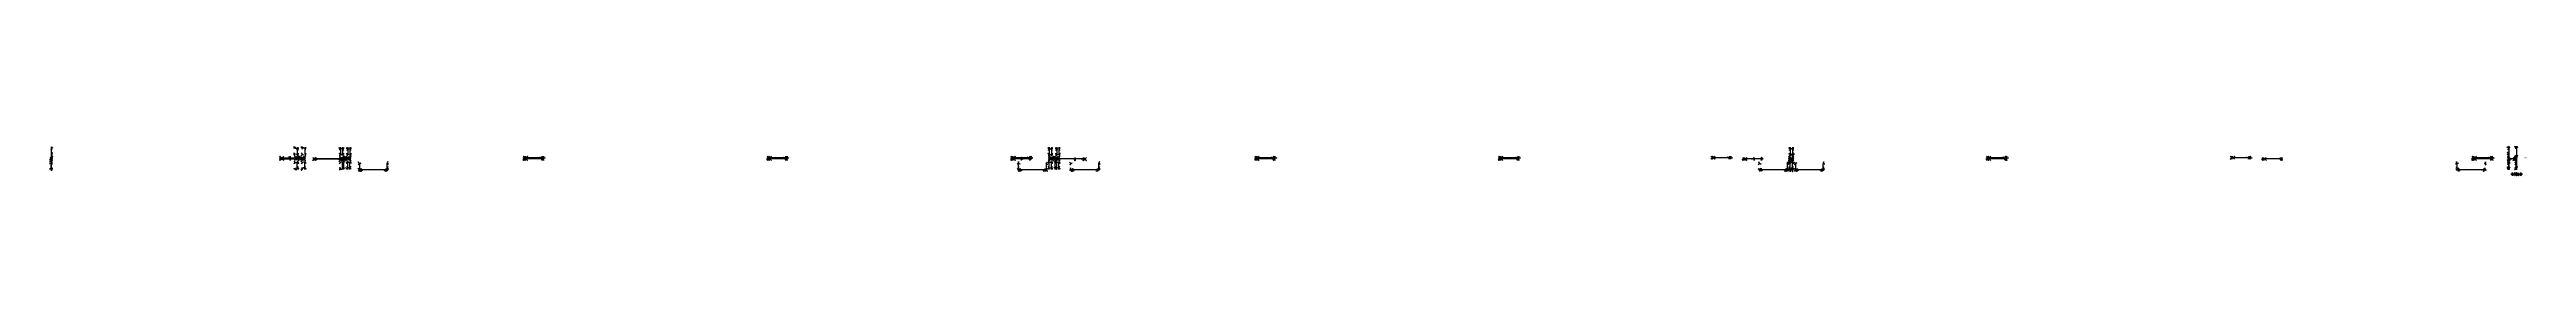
# Model space of a CAD drawing. Header units: millimetres. Extents: x -11667 to 13, y -82 to 62.
import ezdxf

# ---------------------------------------------------------------- set-up
doc = ezdxf.new("R2010")
doc.units = ezdxf.units.MM
for name, color, linetype in [('AutoDetect_100_14', 1, 'Continuous'), ('AutoDetect_101_30', 1, 'Continuous'), ('AutoDetect_102_32', 1, 'Continuous'), ('AutoDetect_103_31', 1, 'Continuous'), ('AutoDetect_104_116', 1, 'Continuous'), ('AutoDetect_105_115', 1, 'Continuous'), ('AutoDetect_108_72', 1, 'Continuous'), ('AutoDetect_109_73', 1, 'Continuous'), ('AutoDetect_10_128', 1, 'Continuous'), ('AutoDetect_112_35', 1, 'Continuous'), ('AutoDetect_113_36', 1, 'Continuous'), ('AutoDetect_114_43', 1, 'Continuous'), ('AutoDetect_115_42', 1, 'Continuous'), ('AutoDetect_116_49', 1, 'Continuous'), ('AutoDetect_117_50', 1, 'Continuous'), ('AutoDetect_11_137', 1, 'Continuous'), ('AutoDetect_124_28', 1, 'Continuous'), ('AutoDetect_125_29', 1, 'Continuous'), ('AutoDetect_126_44', 1, 'Continuous'), ('AutoDetect_127_45', 1, 'Continuous'), ('AutoDetect_128_51', 1, 'Continuous'), ('AutoDetect_129_52', 1, 'Continuous'), ('AutoDetect_12_136', 1, 'Continuous'), ('AutoDetect_135_123', 1, 'Continuous'), ('AutoDetect_136_110', 1, 'Continuous'), ('AutoDetect_137_131', 1, 'Continuous'), ('AutoDetect_138_132', 1, 'Continuous'), ('AutoDetect_140_80', 1, 'Continuous'), ('AutoDetect_141_70', 1, 'Continuous'), ('AutoDetect_142_87', 1, 'Continuous'), ('AutoDetect_144_81', 1, 'Continuous'), ('AutoDetect_145_71', 1, 'Continuous'), ('AutoDetect_147_88', 1, 'Continuous'), ('AutoDetect_148_92', 1, 'Continuous'), ('AutoDetect_14_117', 1, 'Continuous'), ('AutoDetect_14_118', 1, 'Continuous'), ('AutoDetect_150_40', 1, 'Continuous'), ('AutoDetect_151_33', 1, 'Continuous'), ('AutoDetect_152_46', 1, 'Continuous'), ('AutoDetect_153_47', 1, 'Continuous'), ('AutoDetect_154_41', 1, 'Continuous'), ('AutoDetect_155_34', 1, 'Continuous'), ('AutoDetect_157_48', 1, 'Continuous'), ('AutoDetect_159_15', 1, 'Continuous'), ('AutoDetect_15_135', 1, 'Continuous'), ('AutoDetect_160_7', 1, 'Continuous'), ('AutoDetect_163_18', 1, 'Continuous'), ('AutoDetect_164_126', 1, 'Continuous'), ('AutoDetect_165_134', 1, 'Continuous'), ('AutoDetect_166_6', 1, 'Continuous'), ('AutoDetect_167_11', 1, 'Continuous'), ('AutoDetect_170_90', 1, 'Continuous'), ('AutoDetect_171_84', 1, 'Continuous'), ('AutoDetect_17_127', 1, 'Continuous'), ('AutoDetect_19_104', 1, 'Continuous'), ('AutoDetect_1_113', 1, 'Continuous'), ('AutoDetect_1_114', 1, 'Continuous'), ('AutoDetect_20_105', 1, 'Continuous'), ('AutoDetect_22_130', 1, 'Continuous'), ('AutoDetect_24_138', 1, 'Continuous'), ('AutoDetect_25_21', 1, 'Continuous'), ('AutoDetect_26_16', 1, 'Continuous'), ('AutoDetect_26_19', 1, 'Continuous'), ('AutoDetect_26_8', 1, 'Continuous'), ('AutoDetect_27_20', 1, 'Continuous'), ('AutoDetect_28_17', 1, 'Continuous'), ('AutoDetect_29_0', 1, 'Continuous'), ('AutoDetect_2_112', 1, 'Continuous'), ('AutoDetect_30_2', 1, 'Continuous'), ('AutoDetect_31_3', 1, 'Continuous'), ('AutoDetect_32_140', 1, 'Continuous'), ('AutoDetect_32_141', 1, 'Continuous'), ('AutoDetect_33_139', 1, 'Continuous'), ('AutoDetect_33_142', 1, 'Continuous'), ('AutoDetect_34_143', 1, 'Continuous'), ('AutoDetect_35_9', 1, 'Continuous'), ('AutoDetect_36_12', 1, 'Continuous'), ('AutoDetect_38_1', 1, 'Continuous'), ('AutoDetect_39_4', 1, 'Continuous'), ('AutoDetect_3_133', 1, 'Continuous'), ('AutoDetect_40_5', 1, 'Continuous'), ('AutoDetect_41_22', 1, 'Continuous'), ('AutoDetect_42_23', 1, 'Continuous'), ('AutoDetect_43_24', 1, 'Continuous'), ('AutoDetect_44_25', 1, 'Continuous'), ('AutoDetect_45_27', 1, 'Continuous'), ('AutoDetect_46_26', 1, 'Continuous'), ('AutoDetect_47_37', 1, 'Continuous'), ('AutoDetect_48_39', 1, 'Continuous'), ('AutoDetect_49_38', 1, 'Continuous'), ('AutoDetect_50_53', 1, 'Continuous'), ('AutoDetect_51_56', 1, 'Continuous'), ('AutoDetect_52_55', 1, 'Continuous'), ('AutoDetect_53_59', 1, 'Continuous'), ('AutoDetect_54_61', 1, 'Continuous'), ('AutoDetect_55_62', 1, 'Continuous'), ('AutoDetect_56_54', 1, 'Continuous'), ('AutoDetect_57_57', 1, 'Continuous'), ('AutoDetect_58_58', 1, 'Continuous'), ('AutoDetect_59_60', 1, 'Continuous'), ('AutoDetect_5_124', 1, 'Continuous'), ('AutoDetect_60_64', 1, 'Continuous'), ('AutoDetect_61_63', 1, 'Continuous'), ('AutoDetect_62_67', 1, 'Continuous'), ('AutoDetect_63_68', 1, 'Continuous'), ('AutoDetect_64_69', 1, 'Continuous'), ('AutoDetect_65_77', 1, 'Continuous'), ('AutoDetect_66_79', 1, 'Continuous'), ('AutoDetect_67_78', 1, 'Continuous'), ('AutoDetect_68_95', 1, 'Continuous'), ('AutoDetect_69_96', 1, 'Continuous'), ('AutoDetect_6_125', 1, 'Continuous'), ('AutoDetect_70_97', 1, 'Continuous'), ('AutoDetect_71_98', 1, 'Continuous'), ('AutoDetect_72_100', 1, 'Continuous'), ('AutoDetect_73_99', 1, 'Continuous'), ('AutoDetect_74_101', 1, 'Continuous'), ('AutoDetect_75_108', 1, 'Continuous'), ('AutoDetect_76_107', 1, 'Continuous'), ('AutoDetect_77_111', 1, 'Continuous'), ('AutoDetect_78_120', 1, 'Continuous'), ('AutoDetect_79_121', 1, 'Continuous'), ('AutoDetect_7_102', 1, 'Continuous'), ('AutoDetect_80_119', 1, 'Continuous'), ('AutoDetect_81_122', 1, 'Continuous'), ('AutoDetect_83_106', 1, 'Continuous'), ('AutoDetect_84_109', 1, 'Continuous'), ('AutoDetect_86_76', 1, 'Continuous'), ('AutoDetect_87_74', 1, 'Continuous'), ('AutoDetect_87_75', 1, 'Continuous'), ('AutoDetect_88_89', 1, 'Continuous'), ('AutoDetect_89_91', 1, 'Continuous'), ('AutoDetect_8_103', 1, 'Continuous'), ('AutoDetect_90_82', 1, 'Continuous'), ('AutoDetect_91_83', 1, 'Continuous'), ('AutoDetect_92_65', 1, 'Continuous'), ('AutoDetect_93_66', 1, 'Continuous'), ('AutoDetect_94_86', 1, 'Continuous'), ('AutoDetect_95_85', 1, 'Continuous'), ('AutoDetect_96_94', 1, 'Continuous'), ('AutoDetect_97_93', 1, 'Continuous'), ('AutoDetect_98_10', 1, 'Continuous'), ('AutoDetect_99_13', 1, 'Continuous'), ('AutoDetect_9_129', 1, 'Continuous'), ('Verbandslasche_ID_GUID_A464F5FE_B1FB_46ab_AD01_3AC84AC37666', 1, 'Continuous')]:
    doc.layers.add(name, color=color, linetype=linetype)
doc.styles.get("Standard").update_dxf_attribs({"font": 'arial.ttf'})

# ---------------------------------------------------------------- blocks, each defined once
blk = doc.blocks.new('Kontrollpunkt')
at = {"color": 0}
for q in [(0, 6), (8, 0), (0, 0, 4)]:
    blk.add_line((0, 0), q, dxfattribs=at)
for points in [[(0.25, 8, -0.25), (-0.25, 8, -0.25), (-0.25, 8, 0.25), (0, 10, 0), (-0.25, 8, -0.25), (0.25, 8, 0.25), (0, 10, 0), (0.25, 8, -0.25), (0.25, 8, 0.25), (-0.25, 8, 0.25)], [(0.25, 6, -0.25), (-0.25, 6, -0.25), (-0.25, 6, 0.25), (0, 8, 0), (-0.25, 6, -0.25), (0.25, 6, 0.25), (0, 8, 0), (0.25, 6, -0.25), (0.25, 6, 0.25), (-0.25, 6, 0.25)], [(0.25, 0.25, 4), (-0.25, 0.25, 4), (-0.25, -0.25, 4), (0, 0, 6), (-0.25, 0.25, 4), (0.25, -0.25, 4), (0, 0, 6), (0.25, 0.25, 4), (0.25, -0.25, 4), (-0.25, -0.25, 4)], [(0.25, 0.25, 6), (-0.25, 0.25, 6), (-0.25, -0.25, 6), (0, 0, 8), (-0.25, 0.25, 6), (0.25, -0.25, 6), (0, 0, 8), (0.25, 0.25, 6), (0.25, -0.25, 6), (-0.25, -0.25, 6)], [(0.25, 0.25, 8), (-0.25, 0.25, 8), (-0.25, -0.25, 8), (0, 0, 10), (-0.25, 0.25, 8), (0.25, -0.25, 8), (0, 0, 10), (0.25, 0.25, 8), (0.25, -0.25, 8), (-0.25, -0.25, 8)], [(8, 0.25, -0.25), (8, 0.25, 0.25), (8, -0.25, 0.25), (10, 0, 0), (8, 0.25, 0.25), (8, -0.25, -0.25), (10, 0, 0), (8, 0.25, -0.25), (8, -0.25, -0.25), (8, -0.25, 0.25)]]:
    blk.add_polyline3d(points, dxfattribs=at)

msp = doc.modelspace()

# ---------------------------------------------------------------- linework, layer by layer
at = {"layer": 'AutoDetect_100_14', "color": 1}
msp.add_line((-1140, -3, -403), (-1226, -3, -403), dxfattribs=at)
at = {"layer": 'AutoDetect_101_30', "color": 1}
msp.add_line((-3826, 3, -253), (-3826, 3, -403), dxfattribs=at)
at = {"layer": 'AutoDetect_102_32', "color": 1}
for p, q in [((-3820, 3, -391), (-3820, 3, -253)), ((-3740, 3, -397), (-3814, 3, -397))]:
    msp.add_line(p, q, dxfattribs=at)
at = {"layer": 'AutoDetect_102_32', "color": 1, "extrusion": (0, 1, 0)}
msp.add_arc((3814, -391, 3), 6, 270, 0, dxfattribs=at)
at = {"layer": 'AutoDetect_103_31', "color": 1}
msp.add_line((-3740, 3, -403), (-3826, 3, -403), dxfattribs=at)
at = {"layer": 'AutoDetect_104_116', "color": 1}
msp.add_line((-10419, -3, -345), (-10294, -3, -345), dxfattribs=at)
at = {"layer": 'AutoDetect_105_115', "color": 1}
msp.add_line((-10294, -3, -335), (-10419, -3, -335), dxfattribs=at)
at = {"layer": 'AutoDetect_108_72', "color": 1}
msp.add_line((-6785, -3, -335), (-6910, -3, -335), dxfattribs=at)
at = {"layer": 'AutoDetect_109_73', "color": 1}
msp.add_line((-6785, -3, -345), (-6910, -3, -345), dxfattribs=at)
at = {"layer": 'AutoDetect_10_128', "color": 1}
msp.add_line((-10251, 53, -241), (-10251, 20, -241), dxfattribs=at)
at = {"layer": 'AutoDetect_112_35', "color": 1}
msp.add_line((-3449, -3, -257), (-3449, -3, -423), dxfattribs=at)
at = {"layer": 'AutoDetect_113_36', "color": 1}
msp.add_line((-3459, -3, -257), (-3459, -3, -423), dxfattribs=at)
at = {"layer": 'AutoDetect_114_43', "color": 1}
msp.add_line((-3459, -55, -240), (-3459, -20, -240), dxfattribs=at)
at = {"layer": 'AutoDetect_115_42', "color": 1}
msp.add_line((-3449, -55, -240), (-3449, -20, -240), dxfattribs=at)
at = {"layer": 'AutoDetect_116_49', "color": 1}
msp.add_line((-3449, -55, -441), (-3449, -20, -440), dxfattribs=at)
at = {"layer": 'AutoDetect_117_50', "color": 1}
msp.add_line((-3459, -55, -441), (-3459, -20, -440), dxfattribs=at)
at = {"layer": 'AutoDetect_11_137', "color": 1}
msp.add_line((-10296, 53, -439), (-10296, 20, -439), dxfattribs=at)
at = {"layer": 'AutoDetect_124_28', "color": 1}
msp.add_line((-3449, 3, -257), (-3449, 3, -423), dxfattribs=at)
at = {"layer": 'AutoDetect_125_29', "color": 1}
msp.add_line((-3459, 3, -257), (-3459, 3, -423), dxfattribs=at)
at = {"layer": 'AutoDetect_126_44', "color": 1}
msp.add_line((-3449, 53, -240), (-3449, 20, -240), dxfattribs=at)
at = {"layer": 'AutoDetect_127_45', "color": 1}
msp.add_line((-3459, 53, -240), (-3459, 20, -240), dxfattribs=at)
at = {"layer": 'AutoDetect_128_51', "color": 1}
msp.add_line((-3449, 53, -440), (-3449, 20, -440), dxfattribs=at)
at = {"layer": 'AutoDetect_129_52', "color": 1}
msp.add_line((-3459, 53, -440), (-3459, 20, -440), dxfattribs=at)
at = {"layer": 'AutoDetect_12_136', "color": 1}
msp.add_line((-10286, 53, -440), (-10286, 20, -440), dxfattribs=at)
at = {"layer": 'AutoDetect_135_123', "color": 1}
msp.add_line((-10075, -55, -441), (-10205, -55, -441), dxfattribs=at)
at = {"layer": 'AutoDetect_136_110', "color": 1}
msp.add_line((-10075, -55, -441), (-10205, -55, -441), dxfattribs=at)
at = {"layer": 'AutoDetect_137_131', "color": 1}
msp.add_line((-10075, -55, -441), (-10075, -25, -441), dxfattribs=at)
at = {"layer": 'AutoDetect_138_132', "color": 1}
msp.add_line((-10205, -25, -441), (-10205, -55, -441), dxfattribs=at)
at = {"layer": 'AutoDetect_140_80', "color": 1}
msp.add_line((-6720, -55, -441), (-6850, -55, -441), dxfattribs=at)
at = {"layer": 'AutoDetect_141_70', "color": 1}
msp.add_line((-6720, -55, -441), (-6850, -55, -441), dxfattribs=at)
at = {"layer": 'AutoDetect_142_87', "color": 1}
msp.add_line((-6720, -55, -441), (-6720, -25, -441), dxfattribs=at)
at = {"layer": 'AutoDetect_144_81', "color": 1}
msp.add_line((-6968, -55, -441), (-7098, -55, -441), dxfattribs=at)
at = {"layer": 'AutoDetect_145_71', "color": 1}
msp.add_line((-6968, -55, -441), (-7098, -55, -441), dxfattribs=at)
at = {"layer": 'AutoDetect_147_88', "color": 1}
msp.add_line((-6968, -25, -441), (-6968, -55, -441), dxfattribs=at)
at = {"layer": 'AutoDetect_148_92', "color": 1}
msp.add_line((-7098, -55, -441), (-7098, -25, -441), dxfattribs=at)
at = {"layer": 'AutoDetect_14_117', "color": 1}
msp.add_line((-10467, -3, -258), (-10479, -3, -328), dxfattribs=at)
at = {"layer": 'AutoDetect_14_118', "color": 1}
msp.add_line((-10496, -3, -424), (-10479, -3, -328), dxfattribs=at)
at = {"layer": 'AutoDetect_150_40', "color": 1}
msp.add_line((-3304, -55, -441), (-3434, -55, -441), dxfattribs=at)
at = {"layer": 'AutoDetect_151_33', "color": 1}
msp.add_line((-3304, -55, -441), (-3434, -55, -441), dxfattribs=at)
at = {"layer": 'AutoDetect_152_46', "color": 1}
msp.add_line((-3304, -55, -441), (-3304, -25, -441), dxfattribs=at)
at = {"layer": 'AutoDetect_153_47', "color": 1}
msp.add_line((-3434, -25, -441), (-3434, -55, -441), dxfattribs=at)
at = {"layer": 'AutoDetect_154_41', "color": 1}
msp.add_line((-3474, -55, -441), (-3604, -55, -441), dxfattribs=at)
at = {"layer": 'AutoDetect_155_34', "color": 1}
msp.add_line((-3474, -55, -441), (-3604, -55, -441), dxfattribs=at)
at = {"layer": 'AutoDetect_157_48', "color": 1}
msp.add_line((-3474, -25, -441), (-3474, -55, -441), dxfattribs=at)
at = {"layer": 'AutoDetect_159_15', "color": 1}
msp.add_line((-184, -55, -441), (-314, -55, -441), dxfattribs=at)
at = {"layer": 'AutoDetect_15_135', "color": 1}
msp.add_line((-10499, -53, -440), (-10499, -20, -440), dxfattribs=at)
at = {"layer": 'AutoDetect_160_7', "color": 1}
msp.add_line((-184, -55, -441), (-314, -55, -441), dxfattribs=at)
at = {"layer": 'AutoDetect_163_18', "color": 1}
msp.add_line((-314, -55, -441), (-314, -25, -441), dxfattribs=at)
at = {"layer": 'AutoDetect_164_126', "color": 1}
msp.add_line((-10279, -53, -345), (-10279, -18, -345), dxfattribs=at)
at = {"layer": 'AutoDetect_165_134', "color": 1}
msp.add_line((-10279, -53, -335), (-10279, -18, -335), dxfattribs=at)
at = {"layer": 'AutoDetect_166_6', "color": 1}
msp.add_line((-26, -75, -273), (-50, -75, -411), dxfattribs=at)
at = {"layer": 'AutoDetect_167_11', "color": 1}
msp.add_line((-16, -75, -275), (-41, -75, -413), dxfattribs=at)
at = {"layer": 'AutoDetect_170_90', "color": 1}
msp.add_line((-6925, -53, -335), (-6925, -18, -335), dxfattribs=at)
at = {"layer": 'AutoDetect_171_84', "color": 1}
msp.add_line((-6925, -53, -345), (-6925, -18, -345), dxfattribs=at)
at = {"layer": 'AutoDetect_17_127', "color": 1}
msp.add_line((-10464, -53, -241), (-10464, -20, -241), dxfattribs=at)
at = {"layer": 'AutoDetect_19_104', "color": 1}
msp.add_line((-10467, 3, -258), (-10496, 3, -424), dxfattribs=at)
at = {"layer": 'AutoDetect_1_113', "color": 1}
msp.add_line((-10264, -3, -256), (-10278, -3, -338), dxfattribs=at)
at = {"layer": 'AutoDetect_1_114', "color": 1}
msp.add_line((-10280, -3, -348), (-10293, -3, -422), dxfattribs=at)
at = {"layer": 'AutoDetect_20_105', "color": 1}
msp.add_line((-10477, 3, -256), (-10506, 3, -422), dxfattribs=at)
at = {"layer": 'AutoDetect_22_130', "color": 1}
msp.add_line((-10464, 53, -241), (-10464, 20, -241), dxfattribs=at)
at = {"layer": 'AutoDetect_24_138', "color": 1}
msp.add_line((-10499, 53, -440), (-10499, 20, -440), dxfattribs=at)
at = {"layer": 'AutoDetect_25_21', "color": 1}
msp.add_line((-71, 55, -441), (-71, 15, -441), dxfattribs=at)
msp.add_rational_spline([(-71, 15, -441), (-71, 9, -441), (-70, 5, -436)], [1, 0.830671107873, 0.857128747268], degree=2, dxfattribs=at)
at = {"layer": 'AutoDetect_26_16', "color": 1}
msp.add_line((-35, -55, -239), (-35, -15, -239), dxfattribs=at)
msp.add_rational_spline([(-35, -15, -239), (-35, -11, -239), (-36, -8, -242)], [1, 0.935773355556, 0.979929173611], degree=2, dxfattribs=at)
at = {"layer": 'AutoDetect_26_19', "color": 1}
msp.add_line((-71, -55, -441), (-71, -15, -441), dxfattribs=at)
msp.add_rational_spline([(-71, -15, -441), (-71, -9, -441), (-70, -5, -436)], [1, 0.830671107873, 0.857128747268], degree=2, dxfattribs=at)
at = {"layer": 'AutoDetect_26_8', "color": 1}
msp.add_line((-37, -3, -251), (-69, -3, -429), dxfattribs=at)
msp.add_rational_spline([(-69, -3, -429), (-69, -3, -433), (-70, -5, -436)], [1, 0.876435673313, 0.857128747268], degree=2, dxfattribs=at)
msp.add_rational_spline([(-36, -8, -242), (-36, -7, -242), (-36, -6, -243), (-37, -3, -246), (-37, -3, -251)], [0.979929173611, 0.988106176955, 1, 0.923879532511, 1], degree=2, knots=[1.5707963, 1.5707963, 1.5707963, 1.6935148, 1.6935148, 2.478913, 2.478913, 2.478913], dxfattribs=at)
at = {"layer": 'AutoDetect_27_20', "color": 1}
msp.add_line((-34, 55, -230), (-34, -55, -230), dxfattribs=at)
at = {"layer": 'AutoDetect_28_17', "color": 1}
msp.add_line((-71, 55, -443), (-71, -55, -443), dxfattribs=at)
at = {"layer": 'AutoDetect_29_0', "color": 1}
msp.add_line((-236, 3, -253), (-236, 3, -403), dxfattribs=at)
at = {"layer": 'AutoDetect_2_112', "color": 1}
msp.add_line((-10254, -3, -258), (-10283, -3, -424), dxfattribs=at)
at = {"layer": 'AutoDetect_30_2', "color": 1}
for p, q in [((-230, 3, -391), (-230, 3, -253)), ((-150, 3, -397), (-224, 3, -397))]:
    msp.add_line(p, q, dxfattribs=at)
at = {"layer": 'AutoDetect_30_2', "color": 1, "extrusion": (0, 1, 0)}
msp.add_arc((224, -391, 3), 6, 270, 0, dxfattribs=at)
at = {"layer": 'AutoDetect_31_3', "color": 1}
msp.add_line((-150, 3, -403), (-236, 3, -403), dxfattribs=at)
at = {"layer": 'AutoDetect_32_140', "color": 1}
for p, q in [((-11660, -3, -394), (-11660, -3, -391)), ((-11660, -3, -391), (-11660, -3, -251))]:
    msp.add_line(p, q, dxfattribs=at)
at = {"layer": 'AutoDetect_32_140', "color": 1, "extrusion": (1, 0, 0)}
msp.add_arc((-15, -251, -11660), 12, 360, 45, dxfattribs=at)
at = {"layer": 'AutoDetect_32_141', "color": 1}
msp.add_line((-11660, -55, -239), (-11660, -15, -239), dxfattribs=at)
at = {"layer": 'AutoDetect_32_141', "color": 1, "extrusion": (-1, 0, 0)}
msp.add_arc((15, -251, 11660), 12, 90, 135, dxfattribs=at)
at = {"layer": 'AutoDetect_33_139', "color": 1}
for p, q in [((-11660, 3, -394), (-11660, 3, -391)), ((-11660, 3, -391), (-11660, 3, -251))]:
    msp.add_line(p, q, dxfattribs=at)
at = {"layer": 'AutoDetect_33_139', "color": 1, "extrusion": (-1, 0, 0)}
msp.add_arc((-15, -251, 11660), 12, 0, 45, dxfattribs=at)
at = {"layer": 'AutoDetect_33_142', "color": 1}
msp.add_line((-11660, 55, -239), (-11660, 15, -239), dxfattribs=at)
at = {"layer": 'AutoDetect_33_142', "color": 1, "extrusion": (1, 0, 0)}
msp.add_arc((15, -251, -11660), 12, 90, 135, dxfattribs=at)
at = {"layer": 'AutoDetect_34_143', "color": 1}
msp.add_line((-11660, 55, -230), (-11660, -55, -230), dxfattribs=at)
at = {"layer": 'AutoDetect_35_9', "color": 1}
msp.add_line((-236, -3, -253), (-236, -3, -403), dxfattribs=at)
at = {"layer": 'AutoDetect_36_12', "color": 1}
for p, q in [((-230, -3, -391), (-230, -3, -253)), ((-150, -3, -397), (-224, -3, -397))]:
    msp.add_line(p, q, dxfattribs=at)
at = {"layer": 'AutoDetect_36_12', "color": 1, "extrusion": (0, 1, 0)}
msp.add_arc((224, -391, -3), 6, 270, 0, dxfattribs=at)
at = {"layer": 'AutoDetect_38_1', "color": 1}
msp.add_line((-1376, 3, -253), (-1376, 3, -403), dxfattribs=at)
at = {"layer": 'AutoDetect_39_4', "color": 1}
for p, q in [((-1370, 3, -391), (-1370, 3, -253)), ((-1290, 3, -397), (-1364, 3, -397))]:
    msp.add_line(p, q, dxfattribs=at)
at = {"layer": 'AutoDetect_39_4', "color": 1, "extrusion": (0, 1, 0)}
msp.add_arc((1364, -391, 3), 6, 270, 0, dxfattribs=at)
at = {"layer": 'AutoDetect_3_133', "color": 1}
msp.add_line((-10286, -53, -440), (-10286, -20, -440), dxfattribs=at)
at = {"layer": 'AutoDetect_40_5', "color": 1}
msp.add_line((-1290, 3, -403), (-1376, 3, -403), dxfattribs=at)
at = {"layer": 'AutoDetect_41_22', "color": 1}
msp.add_line((-2526, 3, -253), (-2526, 3, -403), dxfattribs=at)
at = {"layer": 'AutoDetect_42_23', "color": 1}
for p, q in [((-2520, 3, -391), (-2520, 3, -253)), ((-2440, 3, -397), (-2514, 3, -397))]:
    msp.add_line(p, q, dxfattribs=at)
at = {"layer": 'AutoDetect_42_23', "color": 1, "extrusion": (0, 1, 0)}
msp.add_arc((2514, -391, 3), 6, 270, 0, dxfattribs=at)
at = {"layer": 'AutoDetect_43_24', "color": 1}
msp.add_line((-2440, 3, -403), (-2526, 3, -403), dxfattribs=at)
at = {"layer": 'AutoDetect_44_25', "color": 1}
msp.add_line((-2526, -3, -253), (-2526, -3, -403), dxfattribs=at)
at = {"layer": 'AutoDetect_45_27', "color": 1}
for p, q in [((-2520, -3, -391), (-2520, -3, -253)), ((-2440, -3, -397), (-2514, -3, -397))]:
    msp.add_line(p, q, dxfattribs=at)
at = {"layer": 'AutoDetect_45_27', "color": 1, "extrusion": (0, 1, 0)}
msp.add_arc((2514, -391, -3), 6, 270, 0, dxfattribs=at)
at = {"layer": 'AutoDetect_46_26', "color": 1}
msp.add_line((-2440, -3, -403), (-2526, -3, -403), dxfattribs=at)
at = {"layer": 'AutoDetect_47_37', "color": 1}
msp.add_line((-3676, -3, -253), (-3676, -3, -403), dxfattribs=at)
at = {"layer": 'AutoDetect_48_39', "color": 1}
for p, q in [((-3670, -3, -391), (-3670, -3, -253)), ((-3590, -3, -397), (-3664, -3, -397))]:
    msp.add_line(p, q, dxfattribs=at)
at = {"layer": 'AutoDetect_48_39', "color": 1, "extrusion": (0, 1, 0)}
msp.add_arc((3664, -391, -3), 6, 270, 0, dxfattribs=at)
at = {"layer": 'AutoDetect_49_38', "color": 1}
msp.add_line((-3590, -3, -403), (-3676, -3, -403), dxfattribs=at)
at = {"layer": 'AutoDetect_50_53', "color": 1}
msp.add_line((-4826, 3, -253), (-4826, 3, -403), dxfattribs=at)
at = {"layer": 'AutoDetect_51_56', "color": 1}
for p, q in [((-4820, 3, -391), (-4820, 3, -253)), ((-4740, 3, -397), (-4814, 3, -397))]:
    msp.add_line(p, q, dxfattribs=at)
at = {"layer": 'AutoDetect_51_56', "color": 1, "extrusion": (0, 1, 0)}
msp.add_arc((4814, -391, 3), 6, 270, 0, dxfattribs=at)
at = {"layer": 'AutoDetect_52_55', "color": 1}
msp.add_line((-4740, 3, -403), (-4826, 3, -403), dxfattribs=at)
at = {"layer": 'AutoDetect_53_59', "color": 1}
msp.add_line((-4826, -3, -253), (-4826, -3, -403), dxfattribs=at)
at = {"layer": 'AutoDetect_54_61', "color": 1}
for p, q in [((-4820, -3, -391), (-4820, -3, -253)), ((-4740, -3, -397), (-4814, -3, -397))]:
    msp.add_line(p, q, dxfattribs=at)
at = {"layer": 'AutoDetect_54_61', "color": 1, "extrusion": (0, 1, 0)}
msp.add_arc((4814, -391, -3), 6, 270, 0, dxfattribs=at)
at = {"layer": 'AutoDetect_55_62', "color": 1}
msp.add_line((-4740, -3, -403), (-4826, -3, -403), dxfattribs=at)
at = {"layer": 'AutoDetect_56_54', "color": 1}
msp.add_line((-5976, 3, -253), (-5976, 3, -403), dxfattribs=at)
at = {"layer": 'AutoDetect_57_57', "color": 1}
for p, q in [((-5970, 3, -391), (-5970, 3, -253)), ((-5890, 3, -397), (-5964, 3, -397))]:
    msp.add_line(p, q, dxfattribs=at)
at = {"layer": 'AutoDetect_57_57', "color": 1, "extrusion": (0, 1, 0)}
msp.add_arc((5964, -391, 3), 6, 270, 0, dxfattribs=at)
at = {"layer": 'AutoDetect_58_58', "color": 1}
msp.add_line((-5890, 3, -403), (-5976, 3, -403), dxfattribs=at)
at = {"layer": 'AutoDetect_59_60', "color": 1}
msp.add_line((-5976, -3, -253), (-5976, -3, -403), dxfattribs=at)
at = {"layer": 'AutoDetect_5_124', "color": 1}
msp.add_line((-10251, -53, -241), (-10251, -20, -241), dxfattribs=at)
at = {"layer": 'AutoDetect_60_64', "color": 1}
for p, q in [((-5970, -3, -391), (-5970, -3, -253)), ((-5890, -3, -397), (-5964, -3, -397))]:
    msp.add_line(p, q, dxfattribs=at)
at = {"layer": 'AutoDetect_60_64', "color": 1, "extrusion": (0, 1, 0)}
msp.add_arc((5964, -391, -3), 6, 270, 0, dxfattribs=at)
at = {"layer": 'AutoDetect_61_63', "color": 1}
msp.add_line((-5890, -3, -403), (-5976, -3, -403), dxfattribs=at)
at = {"layer": 'AutoDetect_62_67', "color": 1}
msp.add_line((-7126, 3, -253), (-7126, 3, -403), dxfattribs=at)
at = {"layer": 'AutoDetect_63_68', "color": 1}
for p, q in [((-7120, 3, -391), (-7120, 3, -253)), ((-7040, 3, -397), (-7114, 3, -397))]:
    msp.add_line(p, q, dxfattribs=at)
at = {"layer": 'AutoDetect_63_68', "color": 1, "extrusion": (0, 1, 0)}
msp.add_arc((7114, -391, 3), 6, 270, 0, dxfattribs=at)
at = {"layer": 'AutoDetect_64_69', "color": 1}
msp.add_line((-7040, 3, -403), (-7126, 3, -403), dxfattribs=at)
at = {"layer": 'AutoDetect_65_77', "color": 1}
msp.add_line((-7126, -3, -253), (-7126, -3, -403), dxfattribs=at)
at = {"layer": 'AutoDetect_66_79', "color": 1}
for p, q in [((-7120, -3, -391), (-7120, -3, -253)), ((-7040, -3, -397), (-7114, -3, -397))]:
    msp.add_line(p, q, dxfattribs=at)
at = {"layer": 'AutoDetect_66_79', "color": 1, "extrusion": (0, 1, 0)}
msp.add_arc((7114, -391, -3), 6, 270, 0, dxfattribs=at)
at = {"layer": 'AutoDetect_67_78', "color": 1}
msp.add_line((-7040, -3, -403), (-7126, -3, -403), dxfattribs=at)
at = {"layer": 'AutoDetect_68_95', "color": 1}
msp.add_line((-8276, 3, -253), (-8276, 3, -403), dxfattribs=at)
at = {"layer": 'AutoDetect_69_96', "color": 1}
for p, q in [((-8270, 3, -391), (-8270, 3, -253)), ((-8190, 3, -397), (-8264, 3, -397))]:
    msp.add_line(p, q, dxfattribs=at)
at = {"layer": 'AutoDetect_69_96', "color": 1, "extrusion": (0, 1, 0)}
msp.add_arc((8264, -391, 3), 6, 270, 0, dxfattribs=at)
at = {"layer": 'AutoDetect_6_125', "color": 1}
msp.add_line((-10261, -53, -240), (-10261, -20, -240), dxfattribs=at)
at = {"layer": 'AutoDetect_70_97', "color": 1}
msp.add_line((-8190, 3, -403), (-8276, 3, -403), dxfattribs=at)
at = {"layer": 'AutoDetect_71_98', "color": 1}
msp.add_line((-8276, -3, -253), (-8276, -3, -403), dxfattribs=at)
at = {"layer": 'AutoDetect_72_100', "color": 1}
for p, q in [((-8270, -3, -391), (-8270, -3, -253)), ((-8190, -3, -397), (-8264, -3, -397))]:
    msp.add_line(p, q, dxfattribs=at)
at = {"layer": 'AutoDetect_72_100', "color": 1, "extrusion": (0, 1, 0)}
msp.add_arc((8264, -391, -3), 6, 270, 0, dxfattribs=at)
at = {"layer": 'AutoDetect_73_99', "color": 1}
msp.add_line((-8190, -3, -403), (-8276, -3, -403), dxfattribs=at)
at = {"layer": 'AutoDetect_74_101', "color": 1}
msp.add_line((-9426, 3, -253), (-9426, 3, -403), dxfattribs=at)
at = {"layer": 'AutoDetect_75_108', "color": 1}
for p, q in [((-9420, 3, -391), (-9420, 3, -253)), ((-9340, 3, -397), (-9414, 3, -397))]:
    msp.add_line(p, q, dxfattribs=at)
at = {"layer": 'AutoDetect_75_108', "color": 1, "extrusion": (0, 1, 0)}
msp.add_arc((9414, -391, 3), 6, 270, 0, dxfattribs=at)
at = {"layer": 'AutoDetect_76_107', "color": 1}
msp.add_line((-9340, 3, -403), (-9426, 3, -403), dxfattribs=at)
at = {"layer": 'AutoDetect_77_111', "color": 1}
msp.add_line((-9426, -3, -253), (-9426, -3, -403), dxfattribs=at)
at = {"layer": 'AutoDetect_78_120', "color": 1}
for p, q in [((-9420, -3, -391), (-9420, -3, -253)), ((-9340, -3, -397), (-9414, -3, -397))]:
    msp.add_line(p, q, dxfattribs=at)
at = {"layer": 'AutoDetect_78_120', "color": 1, "extrusion": (0, 1, 0)}
msp.add_arc((9414, -391, -3), 6, 270, 0, dxfattribs=at)
at = {"layer": 'AutoDetect_79_121', "color": 1}
msp.add_line((-9340, -3, -403), (-9426, -3, -403), dxfattribs=at)
at = {"layer": 'AutoDetect_7_102', "color": 1}
msp.add_line((-10254, 3, -258), (-10283, 3, -424), dxfattribs=at)
at = {"layer": 'AutoDetect_80_119', "color": 1}
msp.add_line((-10576, -3, -253), (-10576, -3, -403), dxfattribs=at)
at = {"layer": 'AutoDetect_81_122', "color": 1}
for p, q in [((-10570, -3, -253), (-10570, -3, -391)), ((-10564, -3, -397), (-10501, -3, -397))]:
    msp.add_line(p, q, dxfattribs=at)
at = {"layer": 'AutoDetect_81_122', "color": 1, "extrusion": (0, -1, 0)}
msp.add_arc((-10564, -391, 3), 6, 180, 270, dxfattribs=at)
at = {"layer": 'AutoDetect_83_106', "color": 1}
msp.add_line((-10576, 3, -253), (-10576, 3, -403), dxfattribs=at)
at = {"layer": 'AutoDetect_84_109', "color": 1}
for p, q in [((-10570, 3, -253), (-10570, 3, -391)), ((-10564, 3, -397), (-10501, 3, -397))]:
    msp.add_line(p, q, dxfattribs=at)
at = {"layer": 'AutoDetect_84_109', "color": 1, "extrusion": (0, -1, 0)}
msp.add_arc((-10564, -391, -3), 6, 180, 270, dxfattribs=at)
at = {"layer": 'AutoDetect_86_76', "color": 1}
msp.add_line((-6921, -3, -256), (-6950, -3, -422), dxfattribs=at)
at = {"layer": 'AutoDetect_87_74', "color": 1}
msp.add_line((-6911, -3, -258), (-6924, -3, -332), dxfattribs=at)
at = {"layer": 'AutoDetect_87_75', "color": 1}
msp.add_line((-6926, -3, -342), (-6940, -3, -424), dxfattribs=at)
at = {"layer": 'AutoDetect_88_89', "color": 1}
msp.add_line((-6943, -53, -440), (-6943, -20, -440), dxfattribs=at)
at = {"layer": 'AutoDetect_89_91', "color": 1}
msp.add_line((-6953, -53, -439), (-6953, -20, -439), dxfattribs=at)
at = {"layer": 'AutoDetect_8_103', "color": 1}
msp.add_line((-10264, 3, -256), (-10293, 3, -422), dxfattribs=at)
at = {"layer": 'AutoDetect_90_82', "color": 1}
msp.add_line((-6908, -53, -241), (-6908, -20, -241), dxfattribs=at)
at = {"layer": 'AutoDetect_91_83', "color": 1}
msp.add_line((-6918, -53, -240), (-6918, -20, -240), dxfattribs=at)
at = {"layer": 'AutoDetect_92_65', "color": 1}
msp.add_line((-6911, 3, -258), (-6940, 3, -424), dxfattribs=at)
at = {"layer": 'AutoDetect_93_66', "color": 1}
msp.add_line((-6921, 3, -256), (-6950, 3, -422), dxfattribs=at)
at = {"layer": 'AutoDetect_94_86', "color": 1}
msp.add_line((-6918, 53, -240), (-6918, 20, -240), dxfattribs=at)
at = {"layer": 'AutoDetect_95_85', "color": 1}
msp.add_line((-6908, 53, -241), (-6908, 20, -241), dxfattribs=at)
at = {"layer": 'AutoDetect_96_94', "color": 1}
msp.add_line((-6953, 53, -439), (-6953, 20, -439), dxfattribs=at)
at = {"layer": 'AutoDetect_97_93', "color": 1}
msp.add_line((-6943, 53, -440), (-6943, 20, -440), dxfattribs=at)
at = {"layer": 'AutoDetect_98_10', "color": 1}
msp.add_line((-1226, -3, -253), (-1226, -3, -403), dxfattribs=at)
at = {"layer": 'AutoDetect_99_13', "color": 1}
for p, q in [((-1220, -3, -391), (-1220, -3, -253)), ((-1140, -3, -397), (-1214, -3, -397))]:
    msp.add_line(p, q, dxfattribs=at)
at = {"layer": 'AutoDetect_99_13', "color": 1, "extrusion": (0, 1, 0)}
msp.add_arc((1214, -391, -3), 6, 270, 0, dxfattribs=at)
at = {"layer": 'AutoDetect_9_129', "color": 1}
msp.add_line((-10261, 53, -240), (-10261, 20, -240), dxfattribs=at)

# ---------------------------------------------------------------- block references
at = {"layer": 'AutoDetect_100_14', "color": 2, "extrusion": (0.173648, -0.696364, -0.696364), "rotation": 189.8510761165838}
for p in [(-1191, -494, 70), (-1107, -479, 85)]:
    msp.add_blockref('Kontrollpunkt', p, dxfattribs=at)
at = {"layer": 'AutoDetect_101_30', "color": 1, "extrusion": (-0.696364, 0.696364, 0.173648), "rotation": 273.3030353310031}
for p in [(2703, -759, 2616), (2703, -861, 2598)]:
    msp.add_blockref('Kontrollpunkt', p, dxfattribs=at)
at = {"layer": 'AutoDetect_101_30', "color": 1, "extrusion": (-0.706352, 0.706352, -0.046207), "rotation": 248.8228792799235}
msp.add_blockref('Kontrollpunkt', (2703, -128, 2716), dxfattribs=at)
at = {"layer": 'AutoDetect_102_32', "color": 1, "extrusion": (0.696364, 0.696364, -0.173648), "rotation": 116.4392353707056}
msp.add_blockref('Kontrollpunkt', (2703, -718, -2614), dxfattribs=at)
at = {"layer": 'AutoDetect_102_32', "color": 1, "extrusion": (0.173648, 0.696364, 0.696364), "rotation": 4.152866942558883}
msp.add_blockref('Kontrollpunkt', (3636, 344, -925), dxfattribs=at)
at = {"layer": 'AutoDetect_103_31', "color": 2, "extrusion": (0.173648, 0.696364, -0.696364), "rotation": 170.1489238834162}
for p in [(3713, -932, -382), (3630, -917, -367)]:
    msp.add_blockref('Kontrollpunkt', p, dxfattribs=at)
at = {"layer": 'AutoDetect_104_116', "color": 1, "extrusion": (-0.173648, -0.696364, -0.696364), "rotation": 160.2978477668322}
for p in [(-10103, 1509, 2051), (-9988, 1489, 2030)]:
    msp.add_blockref('Kontrollpunkt', p, dxfattribs=at)
at = {"layer": 'AutoDetect_105_115', "color": 1, "extrusion": (0.173648, -0.696364, 0.696364), "rotation": 342.8383509003531}
msp.add_blockref('Kontrollpunkt', (-10105, 1512, -2039), dxfattribs=at)
at = {"layer": 'AutoDetect_105_115', "color": 1, "extrusion": (0.06121, -0.705781, 0.705781), "rotation": 357.62256550937}
msp.add_blockref('Kontrollpunkt', (-10256, 388, -864), dxfattribs=at)
at = {"layer": 'AutoDetect_108_72', "color": 1, "extrusion": (0.173648, -0.696364, 0.696364), "rotation": 342.8383509003531}
for p in [(-6705, 922, -1431), (-6590, 902, -1410)]:
    msp.add_blockref('Kontrollpunkt', p, dxfattribs=at)
at = {"layer": 'AutoDetect_109_73', "color": 1, "extrusion": (0.173648, -0.696364, -0.696364), "rotation": 199.7021522331678}
msp.add_blockref('Kontrollpunkt', (-6705, -1410, -958), dxfattribs=at)
at = {"layer": 'AutoDetect_109_73', "color": 1, "extrusion": (-0.156434, -0.784371, -0.600242), "rotation": 163.7033192158129}
msp.add_blockref('Kontrollpunkt', (-6698, 528, 1278), dxfattribs=at)
at = {"layer": 'AutoDetect_109_73', "color": 1, "extrusion": (-0.156434, -0.840911, -0.51807), "rotation": 160.2476901061288}
msp.add_blockref('Kontrollpunkt', (-6676, 350, 1244), dxfattribs=at)
at = {"layer": 'AutoDetect_10_128', "color": 2, "extrusion": (0.633022, 0.173648, -0.754406), "rotation": 85.24636244180905}
for p in [(2757, -7607, -6299), (2731, -7612, -6303)]:
    msp.add_blockref('Kontrollpunkt', p, dxfattribs=at)
at = {"layer": 'AutoDetect_112_35', "color": 1, "extrusion": (0.7071, -0.7071, 0.004327), "rotation": 270.247943358656}
msp.add_blockref('Kontrollpunkt', (-2441, -246, -2438), dxfattribs=at)
at = {"layer": 'AutoDetect_112_35', "color": 1, "extrusion": (0.696364, -0.696364, 0.173648), "rotation": 279.8510761165839}
for p in [(-2441, 131, -2451), (-2441, 36, -2468)]:
    msp.add_blockref('Kontrollpunkt', p, dxfattribs=at)
at = {"layer": 'AutoDetect_112_35', "color": 1, "extrusion": (0.69191, -0.69191, 0.206204), "rotation": 281.6513226876584}
msp.add_blockref('Kontrollpunkt', (-2441, 88, -2472), dxfattribs=at)
at = {"layer": 'AutoDetect_113_36', "color": 1, "extrusion": (-0.641044, -0.739285, 0.206204), "rotation": 87.1086954818454}
msp.add_blockref('Kontrollpunkt', (-2611, -882, 2132), dxfattribs=at)
at = {"layer": 'AutoDetect_113_36', "color": 1, "extrusion": (-0.7071, -0.7071, 0.004327), "rotation": 89.6768753326728}
msp.add_blockref('Kontrollpunkt', (-2444, -267, 2447), dxfattribs=at)
at = {"layer": 'AutoDetect_113_36', "color": 1, "extrusion": (-0.696364, -0.696364, 0.173648), "rotation": 77.24859307823723}
for p in [(-2444, -717, 2359), (-2444, -812, 2342)]:
    msp.add_blockref('Kontrollpunkt', p, dxfattribs=at)
at = {"layer": 'AutoDetect_114_43', "color": 1, "extrusion": (-0.580684, -0.570624, -0.580684), "rotation": 100.8763692612218}
msp.add_blockref('Kontrollpunkt', (-2410, 1246, 2159), dxfattribs=at)
at = {"layer": 'AutoDetect_114_43', "color": 1, "extrusion": (-0.635242, -0.530111, -0.56165), "rotation": 97.24713845582936}
msp.add_blockref('Kontrollpunkt', (-2179, 1311, 2358), dxfattribs=at)
at = {"layer": 'AutoDetect_115_42', "color": 1, "extrusion": (0.603636, -0.319901, -0.730265), "rotation": 264.2979685085668}
msp.add_blockref('Kontrollpunkt', (-1633, -2382, -1900), dxfattribs=at)
at = {"layer": 'AutoDetect_115_42', "color": 1, "extrusion": (0.717894, -0.173648, -0.674147), "rotation": 278.7281430782455}
msp.add_blockref('Kontrollpunkt', (-858, -2429, -2306), dxfattribs=at)
at = {"layer": 'AutoDetect_116_49', "color": 1, "extrusion": (0.607861, -0.174846, 0.774554), "rotation": 264.5820982830627}
msp.add_blockref('Kontrollpunkt', (-973, 2284, -2434), dxfattribs=at)
at = {"layer": 'AutoDetect_116_49', "color": 1, "extrusion": (0.596841, -0.174985, 0.783046), "rotation": 264.9508235387469}
msp.add_blockref('Kontrollpunkt', (-1017, 2307, -2395), dxfattribs=at)
at = {"layer": 'AutoDetect_117_50', "color": 1, "extrusion": (-0.607896, -0.174846, 0.774527), "rotation": 90.69723379901423}
msp.add_blockref('Kontrollpunkt', (-937, -2857, 1765), dxfattribs=at)
at = {"layer": 'AutoDetect_117_50', "color": 1, "extrusion": (-0.596868, -0.174985, 0.783026), "rotation": 88.32825174309751}
msp.add_blockref('Kontrollpunkt', (-926, -2884, 1728), dxfattribs=at)
at = {"layer": 'AutoDetect_11_137', "color": 2, "extrusion": (-0.633022, 0.173648, 0.754406), "rotation": 265.246362441809}
for p in [(2678, -7788, 6195), (2704, -7782, 6190)]:
    msp.add_blockref('Kontrollpunkt', p, dxfattribs=at)
at = {"layer": 'AutoDetect_124_28', "color": 1, "extrusion": (0.696364, 0.696364, 0.173648), "rotation": 80.14892388341609}
for p in [(2441, 131, -2451), (2441, 6, -2473)]:
    msp.add_blockref('Kontrollpunkt', p, dxfattribs=at)
at = {"layer": 'AutoDetect_124_28', "color": 1, "extrusion": (0.7071, 0.7071, 0.004343), "rotation": 89.75116316944872}
msp.add_blockref('Kontrollpunkt', (2441, -246, -2438), dxfattribs=at)
at = {"layer": 'AutoDetect_125_29', "color": 1, "extrusion": (-0.696364, 0.696364, 0.173648), "rotation": 279.8510761165839}
for p in [(2444, -717, 2359), (2444, -842, 2337)]:
    msp.add_blockref('Kontrollpunkt', p, dxfattribs=at)
at = {"layer": 'AutoDetect_125_29', "color": 1, "extrusion": (-0.7071, 0.7071, 0.004343), "rotation": 270.2488368305226}
msp.add_blockref('Kontrollpunkt', (2444, -267, 2447), dxfattribs=at)
at = {"layer": 'AutoDetect_126_44', "color": 2, "extrusion": (0.696364, 0.173648, -0.696364), "rotation": 81.86142701890837}
for p in [(880, -2494, -2227), (854, -2499, -2231)]:
    msp.add_blockref('Kontrollpunkt', p, dxfattribs=at)
at = {"layer": 'AutoDetect_127_45', "color": 2, "extrusion": (-0.696364, 0.173648, -0.696364), "rotation": 278.1385729810916}
for p in [(791, 2173, 2584), (818, 2168, 2579)]:
    msp.add_blockref('Kontrollpunkt', p, dxfattribs=at)
at = {"layer": 'AutoDetect_128_51', "color": 2, "extrusion": (0.696364, 0.173648, 0.696364), "rotation": 98.13857298109163}
for p in [(880, 2006, -2700), (854, 2011, -2705)]:
    msp.add_blockref('Kontrollpunkt', p, dxfattribs=at)
at = {"layer": 'AutoDetect_129_52', "color": 2, "extrusion": (-0.696364, 0.173648, 0.696364), "rotation": 261.8614270189084}
for p in [(791, -2661, 2110), (818, -2656, 2105)]:
    msp.add_blockref('Kontrollpunkt', p, dxfattribs=at)
at = {"layer": 'AutoDetect_12_136', "color": 2, "extrusion": (0.754406, 0.173648, 0.633022), "rotation": 101.0910107330465}
for p in [(2353, 5998, -8030), (2327, 6002, -8035)]:
    msp.add_blockref('Kontrollpunkt', p, dxfattribs=at)
at = {"layer": 'AutoDetect_135_123', "color": 1, "extrusion": (0.173648, -0.696364, -0.696364), "rotation": 37.53252253797658}
for p in [(-9910, -1998, -1426), (-9795, -1978, -1405)]:
    msp.add_blockref('Kontrollpunkt', p, dxfattribs=at)
at = {"layer": 'AutoDetect_136_110', "color": 1, "extrusion": (0.173648, -0.696364, -0.696364), "rotation": 199.7021522331678}
for p in [(-9910, -1998, -1426), (-9795, -1978, -1405)]:
    msp.add_blockref('Kontrollpunkt', p, dxfattribs=at)
at = {"layer": 'AutoDetect_137_131', "color": 2, "extrusion": (0.696364, -0.173648, 0.696364), "rotation": 261.8614270189084}
for p in [(-2462, 6487, -7319), (-2485, 6483, -7315)]:
    msp.add_blockref('Kontrollpunkt', p, dxfattribs=at)
at = {"layer": 'AutoDetect_138_132', "color": 2, "extrusion": (-0.578134, -0.575779, 0.578134), "rotation": 75.15518246110996}
for p in [(-7184, -4550, 5660), (-7163, -4563, 5677)]:
    msp.add_blockref('Kontrollpunkt', p, dxfattribs=at)
at = {"layer": 'AutoDetect_140_80', "color": 1, "extrusion": (0.173648, -0.696364, -0.696364), "rotation": 35.17647130111086}
for p in [(-6654, -1432, -843), (-6540, -1413, -823)]:
    msp.add_blockref('Kontrollpunkt', p, dxfattribs=at)
at = {"layer": 'AutoDetect_141_70', "color": 1, "extrusion": (0.173648, -0.696364, -0.696364), "rotation": 199.7021522331678}
for p in [(-6654, -1432, -843), (-6540, -1413, -823)]:
    msp.add_blockref('Kontrollpunkt', p, dxfattribs=at)
at = {"layer": 'AutoDetect_142_87', "color": 2, "extrusion": (0.696364, -0.173648, 0.696364), "rotation": 261.8614270189084}
for p in [(-1650, 4220, -4982), (-1673, 4216, -4978)]:
    msp.add_blockref('Kontrollpunkt', p, dxfattribs=at)
at = {"layer": 'AutoDetect_144_81', "color": 1, "extrusion": (0.173675, -0.696361, -0.696361), "rotation": 44.15395907103434}
for p in [(-6894, -1474, -886), (-6780, -1454, -866)]:
    msp.add_blockref('Kontrollpunkt', p, dxfattribs=at)
at = {"layer": 'AutoDetect_145_71', "color": 1, "extrusion": (0.173675, -0.696361, -0.696361), "rotation": 199.7050957579532}
for p in [(-6894, -1474, -886), (-6780, -1454, -866)]:
    msp.add_blockref('Kontrollpunkt', p, dxfattribs=at)
at = {"layer": 'AutoDetect_147_88', "color": 2, "extrusion": (0.578124, -0.575779, 0.578145), "rotation": 284.8460326316281}
for p in [(-4935, 2484, -4269), (-4956, 2472, -4251)]:
    msp.add_blockref('Kontrollpunkt', p, dxfattribs=at)
at = {"layer": 'AutoDetect_148_92', "color": 2, "extrusion": (-0.696377, -0.173648, 0.696351), "rotation": 74.91126465112227}
for p in [(-1693, -5116, 4640), (-1670, -5120, 4644)]:
    msp.add_blockref('Kontrollpunkt', p, dxfattribs=at)
at = {"layer": 'AutoDetect_14_117', "color": 1, "extrusion": (0.659639, -0.563196, 0.497681), "rotation": 293.0214944106829}
msp.add_blockref('Kontrollpunkt', (-6807, 3681, -7074), dxfattribs=at)
at = {"layer": 'AutoDetect_14_117', "color": 1, "extrusion": (0.715939, -0.696364, 0.050088), "rotation": 272.7891536587446}
msp.add_blockref('Kontrollpunkt', (-7305, 78, -7512), dxfattribs=at)
at = {"layer": 'AutoDetect_14_117', "color": 1, "extrusion": (0.713884, -0.700052, 0.017198), "rotation": 272.7970141773275}
msp.add_blockref('Kontrollpunkt', (-7331, -130, -7475), dxfattribs=at)
at = {"layer": 'AutoDetect_14_118', "color": 2, "extrusion": (0.659639, -0.563196, 0.497681), "rotation": 261.8615947655306}
msp.add_blockref('Kontrollpunkt', (-6818, 3604, -7133), dxfattribs=at)
at = {"layer": 'AutoDetect_14_118', "color": 2, "extrusion": (0.655631, -0.696364, -0.291932), "rotation": 262.6240103170065}
msp.add_blockref('Kontrollpunkt', (-7637, -2453, -6765), dxfattribs=at)
at = {"layer": 'AutoDetect_14_118', "color": 2, "extrusion": (0.49354, -0.596027, -0.633379), "rotation": 260.8701253302411}
msp.add_blockref('Kontrollpunkt', (-8073, -4485, -4963), dxfattribs=at)
at = {"layer": 'AutoDetect_150_40', "color": 1, "extrusion": (0.173648, -0.696364, -0.696364), "rotation": 29.74636306373663}
for p in [(-3339, -857, -250), (-3225, -837, -229)]:
    msp.add_blockref('Kontrollpunkt', p, dxfattribs=at)
at = {"layer": 'AutoDetect_151_33', "color": 1, "extrusion": (0.173648, -0.696364, -0.696364), "rotation": 199.7021522331678}
for p in [(-3339, -857, -250), (-3225, -837, -229)]:
    msp.add_blockref('Kontrollpunkt', p, dxfattribs=at)
at = {"layer": 'AutoDetect_152_46', "color": 2, "extrusion": (0.696364, -0.173648, 0.696364), "rotation": 261.8614270189084}
for p in [(-824, 1912, -2603), (-847, 1908, -2599)]:
    msp.add_blockref('Kontrollpunkt', p, dxfattribs=at)
at = {"layer": 'AutoDetect_153_47', "color": 2, "extrusion": (-0.592487, -0.54582, 0.592487), "rotation": 90.57668869074344}
for p in [(-2308, -1861, 1787), (-2286, -1873, 1803)]:
    msp.add_blockref('Kontrollpunkt', p, dxfattribs=at)
at = {"layer": 'AutoDetect_154_41', "color": 1, "extrusion": (0.173675, -0.696361, -0.696361), "rotation": 42.77719475831802}
for p in [(-3504, -886, -280), (-3390, -866, -259)]:
    msp.add_blockref('Kontrollpunkt', p, dxfattribs=at)
at = {"layer": 'AutoDetect_155_34', "color": 1, "extrusion": (0.173675, -0.696361, -0.696361), "rotation": 199.7050957579532}
for p in [(-3504, -886, -280), (-3390, -866, -259)]:
    msp.add_blockref('Kontrollpunkt', p, dxfattribs=at)
at = {"layer": 'AutoDetect_157_48', "color": 2, "extrusion": (0.592473, -0.545825, 0.592496), "rotation": 280.5960257643814}
for p in [(-2372, 1149, -2306), (-2394, 1137, -2289)]:
    msp.add_blockref('Kontrollpunkt', p, dxfattribs=at)
at = {"layer": 'AutoDetect_159_15', "color": 1, "extrusion": (0.173675, -0.696361, -0.696361), "rotation": 8.01296566907641}
for p in [(-312, -331, 292), (-197, -311, 312)]:
    msp.add_blockref('Kontrollpunkt', p, dxfattribs=at)
at = {"layer": 'AutoDetect_15_135', "color": 2, "extrusion": (0.754406, -0.173648, 0.633022), "rotation": 258.9089892669535}
for p in [(-2375, 6133, -8196), (-2401, 6129, -8191)]:
    msp.add_blockref('Kontrollpunkt', p, dxfattribs=at)
at = {"layer": 'AutoDetect_160_7', "color": 1, "extrusion": (0.173675, -0.696361, -0.696361), "rotation": 199.7050957579532}
for p in [(-312, -331, 292), (-197, -311, 312)]:
    msp.add_blockref('Kontrollpunkt', p, dxfattribs=at)
at = {"layer": 'AutoDetect_163_18', "color": 2, "extrusion": (-0.696377, -0.173648, 0.696351), "rotation": 98.1392597561914}
for p in [(-52, -533, -84), (-28, -537, -80)]:
    msp.add_blockref('Kontrollpunkt', p, dxfattribs=at)
at = {"layer": 'AutoDetect_164_126', "color": 1, "extrusion": (-0.786659, -0.322532, -0.526442), "rotation": 77.99507205335165}
msp.add_blockref('Kontrollpunkt', (-3883, 4717, 8274), dxfattribs=at)
at = {"layer": 'AutoDetect_164_126', "color": 1, "extrusion": (-0.785814, -0.173648, -0.593585), "rotation": 78.0916724476561}
msp.add_blockref('Kontrollpunkt', (-2172, 5686, 8291), dxfattribs=at)
at = {"layer": 'AutoDetect_165_134', "color": 1, "extrusion": (-0.618843, -0.442317, 0.649144), "rotation": 88.39715458166548}
msp.add_blockref('Kontrollpunkt', (-5963, -5690, 6152), dxfattribs=at)
at = {"layer": 'AutoDetect_165_134', "color": 1, "extrusion": (-0.619803, -0.265022, 0.738653), "rotation": 88.91748739839196}
msp.add_blockref('Kontrollpunkt', (-3998, -7221, 6136), dxfattribs=at)
at = {"layer": 'AutoDetect_166_6', "color": 1, "extrusion": (-0.655631, -0.696364, 0.291932), "rotation": 67.9443318433686}
for p in [(15, -413, -34), (32, -288, -11)]:
    msp.add_blockref('Kontrollpunkt', p, dxfattribs=at)
at = {"layer": 'AutoDetect_167_11', "color": 1, "extrusion": (0.715939, -0.696364, 0.050088), "rotation": 272.7891536587446}
for p in [(-81, -407, 4), (-66, -282, 26)]:
    msp.add_blockref('Kontrollpunkt', p, dxfattribs=at)
at = {"layer": 'AutoDetect_170_90', "color": 1, "extrusion": (0.786654, -0.322551, 0.526437), "rotation": 257.9954045728805}
msp.add_blockref('Kontrollpunkt', (-2644, 3084, -5618), dxfattribs=at)
at = {"layer": 'AutoDetect_170_90', "color": 1, "extrusion": (0.785843, -0.173648, 0.593546), "rotation": 258.0909044785973}
msp.add_blockref('Kontrollpunkt', (-1540, 3738, -5632), dxfattribs=at)
at = {"layer": 'AutoDetect_171_84', "color": 1, "extrusion": (0.453449, -0.520039, -0.723839), "rotation": 251.1922023018981}
msp.add_blockref('Kontrollpunkt', (-5231, -3522, -2881), dxfattribs=at)
at = {"layer": 'AutoDetect_171_84', "color": 1, "extrusion": (0.572215, -0.455555, -0.681939), "rotation": 263.8948027416726}
msp.add_blockref('Kontrollpunkt', (-4350, -3927, -3706), dxfattribs=at)
at = {"layer": 'AutoDetect_17_127', "color": 2, "extrusion": (0.633022, -0.173648, -0.754406), "rotation": 274.753637558191}
for p in [(-2787, -7768, -6438), (-2814, -7762, -6434)]:
    msp.add_blockref('Kontrollpunkt', p, dxfattribs=at)
at = {"layer": 'AutoDetect_19_104', "color": 1, "extrusion": (0.715939, 0.696364, 0.050088), "rotation": 87.21084634125545}
for p in [(7321, -46, -7534), (7305, 79, -7512)]:
    msp.add_blockref('Kontrollpunkt', p, dxfattribs=at)
at = {"layer": 'AutoDetect_19_104', "color": 1, "extrusion": (0.713884, 0.700052, 0.017198), "rotation": 86.36240344414242}
msp.add_blockref('Kontrollpunkt', (7331, -130, -7475), dxfattribs=at)
at = {"layer": 'AutoDetect_1_113', "color": 2, "extrusion": (-0.49354, -0.596027, 0.633379), "rotation": 80.87012533024107}
msp.add_blockref('Kontrollpunkt', (-7914, -4415, 4860), dxfattribs=at)
at = {"layer": 'AutoDetect_1_113', "color": 2, "extrusion": (-0.655631, -0.696364, 0.291932), "rotation": 82.62401031700655}
msp.add_blockref('Kontrollpunkt', (-7477, -2345, 6648), dxfattribs=at)
at = {"layer": 'AutoDetect_1_113', "color": 2, "extrusion": (-0.659639, -0.563196, -0.497681), "rotation": 81.86159476553061}
msp.add_blockref('Kontrollpunkt', (-6662, 3663, 6900), dxfattribs=at)
at = {"layer": 'AutoDetect_1_114', "color": 1, "extrusion": (-0.655631, -0.696364, 0.291932), "rotation": 72.77293420042265}
msp.add_blockref('Kontrollpunkt', (-7492, -2464, 6627), dxfattribs=at)
at = {"layer": 'AutoDetect_1_114', "color": 1, "extrusion": (-0.491416, -0.863876, 0.11058), "rotation": 78.99937608737572}
msp.add_blockref('Kontrollpunkt', (-8940, -948, 5015), dxfattribs=at)
at = {"layer": 'AutoDetect_1_114', "color": 1, "extrusion": (-0.659639, -0.563196, -0.497681), "rotation": 113.0214944106829}
msp.add_blockref('Kontrollpunkt', (-6673, 3590, 6956), dxfattribs=at)
at = {"layer": 'AutoDetect_20_105', "color": 2, "extrusion": (-0.297305, 0.439935, 0.847388), "rotation": 283.370679264619}
msp.add_blockref('Kontrollpunkt', (8703, -5211, 2767), dxfattribs=at)
at = {"layer": 'AutoDetect_20_105', "color": 2, "extrusion": (-0.655631, 0.696364, 0.291932), "rotation": 277.3759896829935}
msp.add_blockref('Kontrollpunkt', (7631, -2382, 6789), dxfattribs=at)
at = {"layer": 'AutoDetect_20_105', "color": 2, "extrusion": (-0.659639, 0.563196, -0.497681), "rotation": 278.1384052344694}
msp.add_blockref('Kontrollpunkt', (6801, 3744, 7040), dxfattribs=at)
at = {"layer": 'AutoDetect_22_130', "color": 2, "extrusion": (0.633022, 0.173648, -0.754406), "rotation": 85.24636244180905}
for p in [(2814, -7762, -6434), (2787, -7768, -6438)]:
    msp.add_blockref('Kontrollpunkt', p, dxfattribs=at)
at = {"layer": 'AutoDetect_24_138', "color": 2, "extrusion": (0.754406, 0.173648, 0.633022), "rotation": 94.76288384904016}
for p in [(2401, 6129, -8191), (2375, 6133, -8196)]:
    msp.add_blockref('Kontrollpunkt', p, dxfattribs=at)
at = {"layer": 'AutoDetect_25_21', "color": 1, "extrusion": (-0.521349, 0.180553, 0.834024), "rotation": 261.4992743450223}
msp.add_blockref('Kontrollpunkt', (-23, -312, -322), dxfattribs=at)
at = {"layer": 'AutoDetect_25_21', "color": 1, "extrusion": (-0.494395, 0.3312, 0.803667), "rotation": 280.3311051880248}
msp.add_blockref('Kontrollpunkt', (19, -321, -311), dxfattribs=at)
at = {"layer": 'AutoDetect_25_21', "color": 1, "extrusion": (-0.493217, 0.390731, 0.777217), "rotation": 283.5708104561606}
msp.add_blockref('Kontrollpunkt', (32, -328, -302), dxfattribs=at)
at = {"layer": 'AutoDetect_26_16', "color": 1, "extrusion": (-0.589882, -0.638, -0.49497), "rotation": 94.38560072734414}
msp.add_blockref('Kontrollpunkt', (-16, -191, 149), dxfattribs=at)
at = {"layer": 'AutoDetect_26_16', "color": 1, "extrusion": (-0.656653, -0.61332, -0.438914), "rotation": 87.00179826728532}
msp.add_blockref('Kontrollpunkt', (-6, -196, 143), dxfattribs=at)
at = {"layer": 'AutoDetect_26_16', "color": 1, "extrusion": (-0.759099, -0.492129, -0.426119), "rotation": 82.6437448275632}
msp.add_blockref('Kontrollpunkt', (22, -192, 153), dxfattribs=at)
at = {"layer": 'AutoDetect_26_19', "color": 1, "extrusion": (-0.51783, -0.390731, 0.76104), "rotation": 86.84666370570078}
msp.add_blockref('Kontrollpunkt', (-31, -336, -293), dxfattribs=at)
at = {"layer": 'AutoDetect_26_19', "color": 1, "extrusion": (-0.545393, -0.252783, 0.799154), "rotation": 98.05400230141987}
msp.add_blockref('Kontrollpunkt', (-7, -325, -307), dxfattribs=at)
at = {"layer": 'AutoDetect_26_19', "color": 1, "extrusion": (-0.545139, -0.253213, 0.799191), "rotation": 98.0486762422723}
msp.add_blockref('Kontrollpunkt', (14, -333, -301), dxfattribs=at)
at = {"layer": 'AutoDetect_26_8', "color": 1, "extrusion": (-0.492167, -0.829786, 0.263109), "rotation": 79.1329663656081}
msp.add_blockref('Kontrollpunkt', (-56, -414, -75), dxfattribs=at)
at = {"layer": 'AutoDetect_26_8', "color": 1, "extrusion": (-0.573157, -0.650895, 0.497822), "rotation": 53.43253711006638}
msp.add_blockref('Kontrollpunkt', (-50, -396, -172), dxfattribs=at)
at = {"layer": 'AutoDetect_26_8', "color": 1, "extrusion": (-0.655631, -0.696364, 0.291932), "rotation": 67.9443318433686}
for p in [(-43, -385, -71), (-30, -287, -54)]:
    msp.add_blockref('Kontrollpunkt', p, dxfattribs=at)
at = {"layer": 'AutoDetect_26_8', "color": 1, "extrusion": (-0.704745, -0.641377, -0.303266), "rotation": 109.74445874203}
msp.add_blockref('Kontrollpunkt', (-23, -230, 104), dxfattribs=at)
at = {"layer": 'AutoDetect_26_8', "color": 1, "extrusion": (-0.717638, -0.688088, -0.107382), "rotation": 97.63301396092723}
msp.add_blockref('Kontrollpunkt', (-24, -247, 56), dxfattribs=at)
at = {"layer": 'AutoDetect_27_20', "color": 1, "extrusion": (-0.633022, 0.173648, 0.754406), "rotation": 180}
for p in [(-38, -185, -144), (56, -166, -161)]:
    msp.add_blockref('Kontrollpunkt', p, dxfattribs=at)
at = {"layer": 'AutoDetect_28_17', "color": 1, "extrusion": (0.564863, 0.173648, -0.806707), "rotation": 306.9740481651185}
for p in [(68, -305, 325), (-26, -328, 309)]:
    msp.add_blockref('Kontrollpunkt', p, dxfattribs=at)
at = {"layer": 'AutoDetect_29_0', "color": 1, "extrusion": (-0.696364, 0.696364, 0.173648), "rotation": 273.3030353310031}
for p in [(165, -318, 116), (165, -420, 98)]:
    msp.add_blockref('Kontrollpunkt', p, dxfattribs=at)
at = {"layer": 'AutoDetect_29_0', "color": 1, "extrusion": (-0.706351, 0.706351, -0.046221), "rotation": 248.8214576147554}
msp.add_blockref('Kontrollpunkt', (165, -245, 181), dxfattribs=at)
at = {"layer": 'AutoDetect_2_112', "color": 1, "extrusion": (0.717542, -0.682505, 0.138996), "rotation": 277.5313503675636}
msp.add_blockref('Kontrollpunkt', (-7089, 616, -7435), dxfattribs=at)
at = {"layer": 'AutoDetect_2_112', "color": 1, "extrusion": (0.715939, -0.696364, 0.050088), "rotation": 272.7891536587446}
for p in [(-7168, -25, -7376), (-7156, 71, -7359)]:
    msp.add_blockref('Kontrollpunkt', p, dxfattribs=at)
at = {"layer": 'AutoDetect_2_112', "color": 1, "extrusion": (0.713884, -0.700052, 0.017198), "rotation": 272.7970141773275}
msp.add_blockref('Kontrollpunkt', (-7181, -132, -7322), dxfattribs=at)
at = {"layer": 'AutoDetect_30_2', "color": 1, "extrusion": (0.696364, 0.696364, -0.173648), "rotation": 102.7514069217628}
msp.add_blockref('Kontrollpunkt', (165, -277, -114), dxfattribs=at)
at = {"layer": 'AutoDetect_30_2', "color": 1, "extrusion": (0.173648, 0.696364, 0.696364), "rotation": 4.152866942558883}
msp.add_blockref('Kontrollpunkt', (152, -261, -302), dxfattribs=at)
at = {"layer": 'AutoDetect_31_3', "color": 2, "extrusion": (0.173648, 0.696364, -0.696364), "rotation": 170.1489238834162}
for p in [(230, -327, 242), (146, -313, 257)]:
    msp.add_blockref('Kontrollpunkt', p, dxfattribs=at)
at = {"layer": 'AutoDetect_32_140', "color": 1, "extrusion": (0.650895, -0.650895, -0.390731), "rotation": 223.4591987575589}
msp.add_blockref('Kontrollpunkt', (-8247, -3452, -7490), dxfattribs=at)
at = {"layer": 'AutoDetect_32_140', "color": 1, "extrusion": (0.696364, -0.696364, -0.173648), "rotation": 237.427283684545}
for p in [(-8247, -1780, -8056), (-8247, -1689, -8072)]:
    msp.add_blockref('Kontrollpunkt', p, dxfattribs=at)
at = {"layer": 'AutoDetect_32_140', "color": 1, "extrusion": (0.631946, -0.691458, 0.350043), "rotation": 295.8680174807972}
msp.add_blockref('Kontrollpunkt', (-8609, 2384, -7504), dxfattribs=at)
at = {"layer": 'AutoDetect_32_141', "color": 1, "extrusion": (0.650895, -0.390731, -0.650895), "rotation": 246.7176659660818}
msp.add_blockref('Kontrollpunkt', (-6014, -6684, -7428), dxfattribs=at)
at = {"layer": 'AutoDetect_32_141', "color": 1, "extrusion": (0.696364, -0.173648, -0.696364), "rotation": 258.0733045461199}
for p in [(-2845, -8046, -7949), (-2869, -8042, -7945)]:
    msp.add_blockref('Kontrollpunkt', p, dxfattribs=at)
at = {"layer": 'AutoDetect_33_139', "color": 1, "extrusion": (0.631946, 0.691458, 0.350043), "rotation": 70.99998099456782}
msp.add_blockref('Kontrollpunkt', (8609, 2384, -7504), dxfattribs=at)
at = {"layer": 'AutoDetect_33_139', "color": 1, "extrusion": (0.650895, 0.650895, -0.390731), "rotation": 116.9856821999535}
msp.add_blockref('Kontrollpunkt', (8247, -3452, -7490), dxfattribs=at)
at = {"layer": 'AutoDetect_33_139', "color": 1, "extrusion": (0.696364, 0.696364, -0.173648)}
for p, rotation in [((8247, -1780, -8056), 116.4392353707056), ((8247, -1689, -8072), 102.7514069217628)]:
    msp.add_blockref('Kontrollpunkt', p, dxfattribs=dict(at, rotation=rotation))
at = {"layer": 'AutoDetect_33_142', "color": 1, "extrusion": (0.696364, 0.173648, -0.696364), "rotation": 97.0609210301376}
for p in [(2869, -8042, -7945), (2845, -8046, -7949)]:
    msp.add_blockref('Kontrollpunkt', p, dxfattribs=at)
at = {"layer": 'AutoDetect_33_142', "color": 1, "extrusion": (0.650895, 0.390731, -0.650895), "rotation": 108.7339021992394}
msp.add_blockref('Kontrollpunkt', (6014, -6684, -7428), dxfattribs=at)
at = {"layer": 'AutoDetect_34_143', "color": 1, "extrusion": (0.696364, 0.173648, 0.696364), "rotation": 180}
for p in [(2869, 7705, -8271), (2774, 7722, -8288)]:
    msp.add_blockref('Kontrollpunkt', p, dxfattribs=at)
at = {"layer": 'AutoDetect_35_9', "color": 1, "extrusion": (-0.706351, -0.706351, -0.046221), "rotation": 93.44712152601193}
msp.add_blockref('Kontrollpunkt', (-165, -245, 181), dxfattribs=at)
at = {"layer": 'AutoDetect_35_9', "color": 1, "extrusion": (-0.696364, -0.696364, 0.173648), "rotation": 77.24859307823723}
for p in [(-165, -318, 116), (-165, -420, 98)]:
    msp.add_blockref('Kontrollpunkt', p, dxfattribs=at)
at = {"layer": 'AutoDetect_36_12', "color": 1, "extrusion": (0.696364, -0.696364, -0.173648), "rotation": 237.4272836845449}
msp.add_blockref('Kontrollpunkt', (-165, -277, -114), dxfattribs=at)
at = {"layer": 'AutoDetect_36_12', "color": 1, "extrusion": (0.173648, -0.696364, 0.696364), "rotation": 342.8383509003531}
msp.add_blockref('Kontrollpunkt', (-152, -261, -302), dxfattribs=at)
at = {"layer": 'AutoDetect_38_1', "color": 1, "extrusion": (-0.696364, 0.696364, 0.173648), "rotation": 273.3030353310031}
for p in [(971, -458, 910), (971, -560, 891)]:
    msp.add_blockref('Kontrollpunkt', p, dxfattribs=at)
at = {"layer": 'AutoDetect_38_1', "color": 1, "extrusion": (-0.706351, 0.706351, -0.04622), "rotation": 248.8215223687051}
msp.add_blockref('Kontrollpunkt', (971, -208, 986), dxfattribs=at)
at = {"layer": 'AutoDetect_39_4', "color": 1, "extrusion": (0.696364, 0.696364, -0.173648), "rotation": 116.4392353707056}
msp.add_blockref('Kontrollpunkt', (971, -417, -908), dxfattribs=at)
at = {"layer": 'AutoDetect_39_4', "color": 1, "extrusion": (0.173648, 0.696364, 0.696364), "rotation": 4.152866942558883}
msp.add_blockref('Kontrollpunkt', (1259, -68, -500), dxfattribs=at)
at = {"layer": 'AutoDetect_3_133', "color": 2, "extrusion": (0.754406, -0.173648, 0.633022), "rotation": 258.9089892669535}
for p in [(-2327, 6002, -8035), (-2353, 5998, -8030)]:
    msp.add_blockref('Kontrollpunkt', p, dxfattribs=at)
at = {"layer": 'AutoDetect_40_5', "color": 2, "extrusion": (0.173648, 0.696364, -0.696364), "rotation": 170.1489238834162}
for p in [(1336, -519, 44), (1253, -505, 59)]:
    msp.add_blockref('Kontrollpunkt', p, dxfattribs=at)
at = {"layer": 'AutoDetect_41_22', "color": 1, "extrusion": (-0.696364, 0.696364, 0.173648), "rotation": 273.3030353310031}
for p in [(1784, -599, 1710), (1784, -702, 1692)]:
    msp.add_blockref('Kontrollpunkt', p, dxfattribs=at)
at = {"layer": 'AutoDetect_41_22', "color": 1, "extrusion": (-0.706351, 0.706351, -0.046212), "rotation": 248.8223411209048}
msp.add_blockref('Kontrollpunkt', (1784, -170, 1798), dxfattribs=at)
at = {"layer": 'AutoDetect_42_23', "color": 1, "extrusion": (0.696364, 0.696364, -0.173648), "rotation": 116.4392353707056}
msp.add_blockref('Kontrollpunkt', (1784, -558, -1709), dxfattribs=at)
at = {"layer": 'AutoDetect_42_23', "color": 1, "extrusion": (0.173648, 0.696364, 0.696364), "rotation": 4.152866942558883}
msp.add_blockref('Kontrollpunkt', (2374, 125, -699), dxfattribs=at)
at = {"layer": 'AutoDetect_43_24', "color": 2, "extrusion": (0.173648, 0.696364, -0.696364), "rotation": 170.1489238834162}
for p in [(2452, -713, -156), (2368, -698, -141)]:
    msp.add_blockref('Kontrollpunkt', p, dxfattribs=at)
at = {"layer": 'AutoDetect_44_25', "color": 1, "extrusion": (-0.706351, -0.706351, -0.046212), "rotation": 93.4464591643118}
msp.add_blockref('Kontrollpunkt', (-1784, -170, 1798), dxfattribs=at)
at = {"layer": 'AutoDetect_44_25', "color": 1, "extrusion": (-0.696364, -0.696364, 0.173648), "rotation": 77.24859307823723}
for p in [(-1784, -599, 1710), (-1784, -702, 1692)]:
    msp.add_blockref('Kontrollpunkt', p, dxfattribs=at)
at = {"layer": 'AutoDetect_45_27', "color": 1, "extrusion": (0.696364, -0.696364, -0.173648), "rotation": 237.4272836845449}
msp.add_blockref('Kontrollpunkt', (-1784, -558, -1709), dxfattribs=at)
at = {"layer": 'AutoDetect_45_27', "color": 1, "extrusion": (0.173648, -0.696364, 0.696364), "rotation": 7.45011347677872}
msp.add_blockref('Kontrollpunkt', (-2374, 125, -699), dxfattribs=at)
at = {"layer": 'AutoDetect_46_26', "color": 2, "extrusion": (0.173648, -0.696364, -0.696364), "rotation": 189.8510761165838}
for p in [(-2452, -713, -156), (-2368, -698, -141)]:
    msp.add_blockref('Kontrollpunkt', p, dxfattribs=at)
at = {"layer": 'AutoDetect_47_37', "color": 1, "extrusion": (-0.706351, -0.706351, -0.046216), "rotation": 93.44672022498838}
msp.add_blockref('Kontrollpunkt', (-2597, -132, 2610), dxfattribs=at)
at = {"layer": 'AutoDetect_47_37', "color": 1, "extrusion": (-0.696364, -0.696364, 0.173648), "rotation": 77.24859307823723}
for p in [(-2597, -740, 2511), (-2597, -843, 2493)]:
    msp.add_blockref('Kontrollpunkt', p, dxfattribs=at)
at = {"layer": 'AutoDetect_48_39', "color": 1, "extrusion": (0.696364, -0.696364, -0.173648), "rotation": 237.4272836845448}
msp.add_blockref('Kontrollpunkt', (-2597, -699, -2510), dxfattribs=at)
at = {"layer": 'AutoDetect_48_39', "color": 1, "extrusion": (0.173648, -0.696364, 0.696364), "rotation": 342.8383509003531}
msp.add_blockref('Kontrollpunkt', (-3490, 319, -899), dxfattribs=at)
at = {"layer": 'AutoDetect_49_38', "color": 2, "extrusion": (0.49691, -0.613629, -0.613629), "rotation": 206.4232550518025}
msp.add_blockref('Kontrollpunkt', (-2859, -1736, -1578), dxfattribs=at)
at = {"layer": 'AutoDetect_49_38', "color": 2, "extrusion": (0.049819, -0.706229, -0.706229), "rotation": 182.8520478371119}
msp.add_blockref('Kontrollpunkt', (-3621, -464, 106), dxfattribs=at)
at = {"layer": 'AutoDetect_49_38', "color": 2, "extrusion": (-0.575771, -0.578138, -0.578138), "rotation": 123.1284310891595}
msp.add_blockref('Kontrollpunkt', (-2542, 1137, 2302), dxfattribs=at)
at = {"layer": 'AutoDetect_50_53', "color": 1, "extrusion": (-0.696364, 0.696364, 0.173648), "rotation": 273.3030353310031}
for p in [(3411, -882, 3312), (3411, -984, 3294)]:
    msp.add_blockref('Kontrollpunkt', p, dxfattribs=at)
at = {"layer": 'AutoDetect_50_53', "color": 1, "extrusion": (-0.706352, 0.706352, -0.046207), "rotation": 248.822811650391}
msp.add_blockref('Kontrollpunkt', (3411, -95, 3423), dxfattribs=at)
at = {"layer": 'AutoDetect_51_56', "color": 1, "extrusion": (0.696364, 0.696364, -0.173648), "rotation": 116.4392353707056}
msp.add_blockref('Kontrollpunkt', (3411, -841, -3311), dxfattribs=at)
at = {"layer": 'AutoDetect_51_56', "color": 1, "extrusion": (0.173648, 0.696364, 0.696364), "rotation": 4.152866942558795}
msp.add_blockref('Kontrollpunkt', (4606, 513, -1099), dxfattribs=at)
at = {"layer": 'AutoDetect_52_55', "color": 2, "extrusion": (0.173648, 0.696364, -0.696364), "rotation": 170.1489238834162}
for p in [(4684, -1100, -555), (4600, -1086, -540)]:
    msp.add_blockref('Kontrollpunkt', p, dxfattribs=at)
at = {"layer": 'AutoDetect_53_59', "color": 1, "extrusion": (-0.706352, -0.706352, -0.046207), "rotation": 93.446106410145}
msp.add_blockref('Kontrollpunkt', (-3411, -95, 3423), dxfattribs=at)
at = {"layer": 'AutoDetect_53_59', "color": 1, "extrusion": (-0.696364, -0.696364, 0.173648), "rotation": 77.24859307823722}
for p in [(-3411, -882, 3312), (-3411, -984, 3294)]:
    msp.add_blockref('Kontrollpunkt', p, dxfattribs=at)
at = {"layer": 'AutoDetect_54_61', "color": 1, "extrusion": (0.696364, -0.696364, -0.173648), "rotation": 237.4272836845448}
msp.add_blockref('Kontrollpunkt', (-3411, -841, -3311), dxfattribs=at)
at = {"layer": 'AutoDetect_54_61', "color": 1, "extrusion": (0.173648, -0.696364, 0.696364), "rotation": 7.450113476778767}
msp.add_blockref('Kontrollpunkt', (-4606, 513, -1099), dxfattribs=at)
at = {"layer": 'AutoDetect_55_62', "color": 2, "extrusion": (0.173648, -0.696364, -0.696364), "rotation": 189.8510761165838}
for p in [(-4684, -1100, -555), (-4600, -1086, -540)]:
    msp.add_blockref('Kontrollpunkt', p, dxfattribs=at)
at = {"layer": 'AutoDetect_56_54', "color": 1, "extrusion": (-0.696364, 0.696364, 0.173648), "rotation": 273.3030353310031}
for p in [(4224, -1023, 4113), (4224, -1125, 4095)]:
    msp.add_blockref('Kontrollpunkt', p, dxfattribs=at)
at = {"layer": 'AutoDetect_56_54', "color": 1, "extrusion": (-0.706351, 0.706351, -0.046213), "rotation": 248.8222130583237}
msp.add_blockref('Kontrollpunkt', (4224, -57, 4235), dxfattribs=at)
at = {"layer": 'AutoDetect_57_57', "color": 1, "extrusion": (0.696364, 0.696364, -0.173648), "rotation": 116.4392353707056}
msp.add_blockref('Kontrollpunkt', (4224, -982, -4111), dxfattribs=at)
at = {"layer": 'AutoDetect_57_57', "color": 1, "extrusion": (0.173648, 0.696364, 0.696364), "rotation": 4.152866942558795}
msp.add_blockref('Kontrollpunkt', (5722, 707, -1298), dxfattribs=at)
at = {"layer": 'AutoDetect_58_58', "color": 2, "extrusion": (0.173648, 0.696364, -0.696364), "rotation": 170.1489238834162}
for p in [(5799, -1294, -755), (5716, -1280, -740)]:
    msp.add_blockref('Kontrollpunkt', p, dxfattribs=at)
at = {"layer": 'AutoDetect_59_60', "color": 1, "extrusion": (-0.706351, -0.706351, -0.046213), "rotation": 93.4465551721873}
msp.add_blockref('Kontrollpunkt', (-4224, -57, 4235), dxfattribs=at)
at = {"layer": 'AutoDetect_59_60', "color": 1, "extrusion": (-0.696364, -0.696364, 0.173648), "rotation": 77.24859307823722}
for p in [(-4224, -1023, 4113), (-4224, -1125, 4095)]:
    msp.add_blockref('Kontrollpunkt', p, dxfattribs=at)
at = {"layer": 'AutoDetect_5_124', "color": 2, "extrusion": (0.633022, -0.173648, -0.754406), "rotation": 274.753637558191}
for p in [(-2731, -7612, -6303), (-2757, -7607, -6299)]:
    msp.add_blockref('Kontrollpunkt', p, dxfattribs=at)
at = {"layer": 'AutoDetect_60_64', "color": 1, "extrusion": (0.696364, -0.696364, -0.173648), "rotation": 237.4272836845448}
msp.add_blockref('Kontrollpunkt', (-4224, -982, -4111), dxfattribs=at)
at = {"layer": 'AutoDetect_60_64', "color": 1, "extrusion": (0.173648, -0.696364, 0.696364), "rotation": 7.450113476778767}
msp.add_blockref('Kontrollpunkt', (-5722, 707, -1298), dxfattribs=at)
at = {"layer": 'AutoDetect_61_63', "color": 2, "extrusion": (0.173648, -0.696364, -0.696364), "rotation": 189.8510761165838}
for p in [(-5799, -1294, -755), (-5716, -1280, -740)]:
    msp.add_blockref('Kontrollpunkt', p, dxfattribs=at)
at = {"layer": 'AutoDetect_62_67', "color": 1, "extrusion": (-0.696364, 0.696364, 0.173648), "rotation": 273.3030353310031}
for p in [(5037, -1164, 4914), (5037, -1266, 4896)]:
    msp.add_blockref('Kontrollpunkt', p, dxfattribs=at)
at = {"layer": 'AutoDetect_62_67', "color": 1, "extrusion": (-0.706352, 0.706352, -0.046205), "rotation": 248.823030366677}
msp.add_blockref('Kontrollpunkt', (5037, -20, 5047), dxfattribs=at)
at = {"layer": 'AutoDetect_63_68', "color": 1, "extrusion": (0.696364, 0.696364, -0.173648), "rotation": 116.4392353707056}
msp.add_blockref('Kontrollpunkt', (5037, -1123, -4912), dxfattribs=at)
at = {"layer": 'AutoDetect_63_68', "color": 1, "extrusion": (0.173648, 0.696364, 0.696364), "rotation": 4.152866942558795}
msp.add_blockref('Kontrollpunkt', (6838, 900, -1498), dxfattribs=at)
at = {"layer": 'AutoDetect_64_69', "color": 2, "extrusion": (0.173648, 0.696364, -0.696364), "rotation": 170.1489238834162}
for p in [(6915, -1488, -955), (6832, -1473, -940)]:
    msp.add_blockref('Kontrollpunkt', p, dxfattribs=at)
at = {"layer": 'AutoDetect_65_77', "color": 1, "extrusion": (-0.706352, -0.706352, -0.046205), "rotation": 93.44594244207394}
msp.add_blockref('Kontrollpunkt', (-5037, -20, 5047), dxfattribs=at)
at = {"layer": 'AutoDetect_65_77', "color": 1, "extrusion": (-0.696364, -0.696364, 0.173648), "rotation": 77.24859307823722}
for p in [(-5037, -1164, 4914), (-5037, -1266, 4896)]:
    msp.add_blockref('Kontrollpunkt', p, dxfattribs=at)
at = {"layer": 'AutoDetect_66_79', "color": 1, "extrusion": (0.696364, -0.696364, -0.173648), "rotation": 237.4272836845448}
msp.add_blockref('Kontrollpunkt', (-5037, -1123, -4912), dxfattribs=at)
at = {"layer": 'AutoDetect_66_79', "color": 1, "extrusion": (0.173648, -0.696364, 0.696364), "rotation": 342.8383509003531}
msp.add_blockref('Kontrollpunkt', (-6838, 900, -1498), dxfattribs=at)
at = {"layer": 'AutoDetect_67_78', "color": 2, "extrusion": (0.173648, -0.696364, -0.696364), "rotation": 189.8510761165838}
msp.add_blockref('Kontrollpunkt', (-6915, -1488, -955), dxfattribs=at)
at = {"layer": 'AutoDetect_67_78', "color": 2, "extrusion": (-0.575771, -0.578138, -0.578138)}
for p, rotation in [((-5015, 2561, 4311), 197.2930771928632), ((-4986, 2545, 4288), 123.1284310891595)]:
    msp.add_blockref('Kontrollpunkt', p, dxfattribs=dict(at, rotation=rotation))
at = {"layer": 'AutoDetect_68_95', "color": 1, "extrusion": (-0.696364, 0.696364, 0.173648), "rotation": 273.303035331003}
for p in [(5850, -1305, 5714), (5850, -1408, 5696)]:
    msp.add_blockref('Kontrollpunkt', p, dxfattribs=at)
at = {"layer": 'AutoDetect_68_95', "color": 1, "extrusion": (-0.706351, 0.706351, -0.046211), "rotation": 248.8224317731273}
msp.add_blockref('Kontrollpunkt', (5850, 18, 5860), dxfattribs=at)
at = {"layer": 'AutoDetect_69_96', "color": 1, "extrusion": (0.696364, 0.696364, -0.173648), "rotation": 116.4392353707056}
msp.add_blockref('Kontrollpunkt', (5850, -1264, -5713), dxfattribs=at)
at = {"layer": 'AutoDetect_69_96', "color": 1, "extrusion": (0.173648, 0.696364, 0.696364), "rotation": 4.152866942558795}
msp.add_blockref('Kontrollpunkt', (7954, 1094, -1698), dxfattribs=at)
at = {"layer": 'AutoDetect_6_125', "color": 2, "extrusion": (-0.754406, -0.173648, -0.633022), "rotation": 78.90898926695351}
for p in [(-2282, 6147, 7896), (-2256, 6151, 7901)]:
    msp.add_blockref('Kontrollpunkt', p, dxfattribs=at)
at = {"layer": 'AutoDetect_70_97', "color": 2, "extrusion": (0.173648, 0.696364, -0.696364), "rotation": 170.1489238834162}
for p in [(8031, -1682, -1154), (7948, -1667, -1140)]:
    msp.add_blockref('Kontrollpunkt', p, dxfattribs=at)
at = {"layer": 'AutoDetect_71_98', "color": 1, "extrusion": (-0.706351, -0.706351, -0.046211), "rotation": 93.44639120287323}
msp.add_blockref('Kontrollpunkt', (-5850, 18, 5860), dxfattribs=at)
at = {"layer": 'AutoDetect_71_98', "color": 1, "extrusion": (-0.696364, -0.696364, 0.173648), "rotation": 77.24859307823726}
for p in [(-5850, -1305, 5714), (-5850, -1408, 5696)]:
    msp.add_blockref('Kontrollpunkt', p, dxfattribs=at)
at = {"layer": 'AutoDetect_72_100', "color": 1, "extrusion": (0.696364, -0.696364, -0.173648), "rotation": 237.427283684545}
msp.add_blockref('Kontrollpunkt', (-5850, -1264, -5713), dxfattribs=at)
at = {"layer": 'AutoDetect_72_100', "color": 1, "extrusion": (0.173648, -0.696364, 0.696364), "rotation": 7.45011347677867}
msp.add_blockref('Kontrollpunkt', (-7954, 1094, -1698), dxfattribs=at)
at = {"layer": 'AutoDetect_73_99', "color": 2, "extrusion": (0.173648, -0.696364, -0.696364), "rotation": 189.8510761165838}
for p in [(-8031, -1682, -1154), (-7948, -1667, -1140)]:
    msp.add_blockref('Kontrollpunkt', p, dxfattribs=at)
at = {"layer": 'AutoDetect_74_101', "color": 1, "extrusion": (-0.696364, 0.696364, 0.173648), "rotation": 273.303035331003}
for p in [(6663, -1446, 6515), (6663, -1549, 6497)]:
    msp.add_blockref('Kontrollpunkt', p, dxfattribs=at)
at = {"layer": 'AutoDetect_74_101', "color": 1, "extrusion": (-0.706352, 0.706352, -0.046203), "rotation": 248.823250523834}
msp.add_blockref('Kontrollpunkt', (6663, 55, 6672), dxfattribs=at)
at = {"layer": 'AutoDetect_75_108', "color": 1, "extrusion": (0.696364, 0.696364, -0.173648), "rotation": 116.4392353707056}
msp.add_blockref('Kontrollpunkt', (6663, -1405, -6514), dxfattribs=at)
at = {"layer": 'AutoDetect_75_108', "color": 1, "extrusion": (0.173648, 0.696364, 0.696364), "rotation": 4.152866942558795}
msp.add_blockref('Kontrollpunkt', (9069, 1288, -1897), dxfattribs=at)
at = {"layer": 'AutoDetect_76_107', "color": 2, "extrusion": (0.173648, 0.696364, -0.696364), "rotation": 170.1489238834162}
for p in [(9147, -1875, -1354), (9063, -1861, -1339)]:
    msp.add_blockref('Kontrollpunkt', p, dxfattribs=at)
at = {"layer": 'AutoDetect_77_111', "color": 1, "extrusion": (-0.706352, -0.706352, -0.046203), "rotation": 93.44577739356679}
msp.add_blockref('Kontrollpunkt', (-6663, 55, 6672), dxfattribs=at)
at = {"layer": 'AutoDetect_77_111', "color": 1, "extrusion": (-0.696364, -0.696364, 0.173648), "rotation": 77.24859307823726}
for p in [(-6663, -1446, 6515), (-6663, -1549, 6497)]:
    msp.add_blockref('Kontrollpunkt', p, dxfattribs=at)
at = {"layer": 'AutoDetect_78_120', "color": 1, "extrusion": (0.696364, -0.696364, -0.173648), "rotation": 237.427283684545}
msp.add_blockref('Kontrollpunkt', (-6663, -1405, -6514), dxfattribs=at)
at = {"layer": 'AutoDetect_78_120', "color": 1, "extrusion": (0.173648, -0.696364, 0.696364), "rotation": 7.45011347677867}
msp.add_blockref('Kontrollpunkt', (-9069, 1288, -1897), dxfattribs=at)
at = {"layer": 'AutoDetect_79_121', "color": 2, "extrusion": (0.173648, -0.696364, -0.696364), "rotation": 189.8510761165838}
for p in [(-9147, -1875, -1354), (-9063, -1861, -1339)]:
    msp.add_blockref('Kontrollpunkt', p, dxfattribs=at)
at = {"layer": 'AutoDetect_7_102', "color": 1, "extrusion": (0.715939, 0.696364, 0.050088), "rotation": 87.21084634125545}
for p in [(7172, -54, -7381), (7156, 71, -7359)]:
    msp.add_blockref('Kontrollpunkt', p, dxfattribs=at)
at = {"layer": 'AutoDetect_7_102', "color": 1, "extrusion": (0.713884, 0.700052, 0.017198), "rotation": 87.20298582267257}
msp.add_blockref('Kontrollpunkt', (7181, -132, -7322), dxfattribs=at)
at = {"layer": 'AutoDetect_80_119', "color": 1, "extrusion": (-0.706351, -0.706351, -0.046209), "rotation": 93.44622615385433}
msp.add_blockref('Kontrollpunkt', (-7476, 93, 7484), dxfattribs=at)
at = {"layer": 'AutoDetect_80_119', "color": 1, "extrusion": (-0.696364, -0.696364, 0.173648), "rotation": 77.24859307823726}
for p in [(-7476, -1588, 7316), (-7476, -1690, 7298)]:
    msp.add_blockref('Kontrollpunkt', p, dxfattribs=at)
at = {"layer": 'AutoDetect_81_122', "color": 2, "extrusion": (0.706351, -0.706351, -0.046209), "rotation": 248.8226519286083}
msp.add_blockref('Kontrollpunkt', (-7476, -598, -7453), dxfattribs=at)
at = {"layer": 'AutoDetect_81_122', "color": 2, "extrusion": (0.696364, -0.696364, 0.173648), "rotation": 253.3214794861226}
msp.add_blockref('Kontrollpunkt', (-7476, 1009, -7410), dxfattribs=at)
at = {"layer": 'AutoDetect_81_122', "color": 2, "extrusion": (-0.173648, -0.696364, 0.696364), "rotation": 15.62839551909223}
msp.add_blockref('Kontrollpunkt', (-10218, -2061, 1554), dxfattribs=at)
at = {"layer": 'AutoDetect_81_122', "color": 2, "extrusion": (-0.538055, -0.596027, 0.596027), "rotation": 35.02425923695597}
msp.add_blockref('Kontrollpunkt', (-7793, -4514, 5415), dxfattribs=at)
at = {"layer": 'AutoDetect_83_106', "color": 1, "extrusion": (-0.696364, 0.696364, 0.173648), "rotation": 273.303035331003}
for p in [(7476, -1588, 7316), (7476, -1690, 7298)]:
    msp.add_blockref('Kontrollpunkt', p, dxfattribs=at)
at = {"layer": 'AutoDetect_83_106', "color": 1, "extrusion": (-0.706351, 0.706351, -0.046209), "rotation": 248.8226519314467}
msp.add_blockref('Kontrollpunkt', (7476, 93, 7484), dxfattribs=at)
at = {"layer": 'AutoDetect_84_109', "color": 1, "extrusion": (0.696364, 0.696364, 0.173648), "rotation": 77.24859307823723}
msp.add_blockref('Kontrollpunkt', (7476, 1009, -7410), dxfattribs=at)
at = {"layer": 'AutoDetect_84_109', "color": 1, "extrusion": (0.706351, 0.706351, -0.046209), "rotation": 93.44622615380332}
msp.add_blockref('Kontrollpunkt', (7476, -598, -7453), dxfattribs=at)
at = {"layer": 'AutoDetect_84_109', "color": 1, "extrusion": (-0.113225, 0.70256, 0.70256), "rotation": 327.9638610158596}
msp.add_blockref('Kontrollpunkt', (10397, -1462, 916), dxfattribs=at)
at = {"layer": 'AutoDetect_84_109', "color": 1, "extrusion": (-0.33306, 0.666735, 0.666735), "rotation": 291.5836337002806}
msp.add_blockref('Kontrollpunkt', (9393, -3426, 3235), dxfattribs=at)
at = {"layer": 'AutoDetect_86_76', "color": 1, "extrusion": (-0.634286, -0.686415, 0.355692), "rotation": 71.64778162630485}
msp.add_blockref('Kontrollpunkt', (-5103, -2073, 4260), dxfattribs=at)
at = {"layer": 'AutoDetect_86_76', "color": 1, "extrusion": (-0.655631, -0.696364, 0.291932), "rotation": 72.77293420042265}
for p in [(-5054, -1766, 4441), (-5042, -1670, 4458)]:
    msp.add_blockref('Kontrollpunkt', p, dxfattribs=at)
at = {"layer": 'AutoDetect_86_76', "color": 1, "extrusion": (-0.690045, -0.612644, -0.385365), "rotation": 108.8878260263105}
msp.add_blockref('Kontrollpunkt', (-4593, 1759, 4876), dxfattribs=at)
at = {"layer": 'AutoDetect_87_74', "color": 1, "extrusion": (0.659639, -0.563196, 0.497681), "rotation": 293.0214944106829}
msp.add_blockref('Kontrollpunkt', (-4498, 2332, -4731), dxfattribs=at)
at = {"layer": 'AutoDetect_87_74', "color": 1, "extrusion": (0.715939, -0.696364, 0.050088), "rotation": 272.7891536587446}
msp.add_blockref('Kontrollpunkt', (-4826, -51, -4966), dxfattribs=at)
at = {"layer": 'AutoDetect_87_74', "color": 1, "extrusion": (0.713884, -0.700052, 0.017198), "rotation": 272.7970141773275}
msp.add_blockref('Kontrollpunkt', (-4841, -173, -4936), dxfattribs=at)
at = {"layer": 'AutoDetect_87_75', "color": 1, "extrusion": (0.715939, -0.696364, 0.050088), "rotation": 272.7891536587446}
for p in [(-4841, -174, -4988), (-4836, -132, -4981)]:
    msp.add_blockref('Kontrollpunkt', p, dxfattribs=at)
at = {"layer": 'AutoDetect_87_75', "color": 1, "extrusion": (0.49354, -0.596027, -0.633379), "rotation": 232.5874410229221}
msp.add_blockref('Kontrollpunkt', (-5336, -3061, -3200), dxfattribs=at)
at = {"layer": 'AutoDetect_88_89', "color": 2, "extrusion": (0.754406, -0.173648, 0.633022), "rotation": 258.9089892669535}
for p in [(-1577, 3940, -5513), (-1603, 3936, -5509)]:
    msp.add_blockref('Kontrollpunkt', p, dxfattribs=at)
at = {"layer": 'AutoDetect_89_91', "color": 2, "extrusion": (-0.633022, -0.173648, 0.754406), "rotation": 94.75363755819096}
for p in [(-1820, -5350, 4074), (-1794, -5356, 4079)]:
    msp.add_blockref('Kontrollpunkt', p, dxfattribs=at)
at = {"layer": 'AutoDetect_8_103', "color": 1, "extrusion": (-0.655631, 0.696364, 0.291932), "rotation": 287.2270657995774}
for p in [(7492, -2464, 6627), (7476, -2339, 6649)]:
    msp.add_blockref('Kontrollpunkt', p, dxfattribs=at)
at = {"layer": 'AutoDetect_8_103', "color": 1, "extrusion": (-0.659639, 0.563196, -0.497681), "rotation": 246.9785055893171}
msp.add_blockref('Kontrollpunkt', (6662, 3663, 6900), dxfattribs=at)
at = {"layer": 'AutoDetect_90_82', "color": 2, "extrusion": (0.633022, -0.173648, -0.754406), "rotation": 274.753637558191}
for p in [(-1847, -5180, -4187), (-1873, -5175, -4183)]:
    msp.add_blockref('Kontrollpunkt', p, dxfattribs=at)
at = {"layer": 'AutoDetect_91_83', "color": 2, "extrusion": (-0.754406, -0.173648, -0.633022), "rotation": 78.90898926695351}
for p in [(-1532, 4085, 5374), (-1506, 4089, 5379)]:
    msp.add_blockref('Kontrollpunkt', p, dxfattribs=at)
at = {"layer": 'AutoDetect_92_65', "color": 1, "extrusion": (0.715939, 0.696364, 0.050088), "rotation": 87.21084634125545}
for p in [(4841, -174, -4988), (4826, -49, -4966)]:
    msp.add_blockref('Kontrollpunkt', p, dxfattribs=at)
at = {"layer": 'AutoDetect_92_65', "color": 1, "extrusion": (0.713884, 0.700052, 0.017198), "rotation": 87.20298582267257}
msp.add_blockref('Kontrollpunkt', (4841, -173, -4936), dxfattribs=at)
at = {"layer": 'AutoDetect_93_66', "color": 1, "extrusion": (-0.610996, 0.711796, 0.346455), "rotation": 291.9795979657118}
msp.add_blockref('Kontrollpunkt', (5272, -1965, 4102), dxfattribs=at)
at = {"layer": 'AutoDetect_93_66', "color": 1, "extrusion": (-0.655631, 0.696364, 0.291932), "rotation": 287.2270657995774}
for p in [(5054, -1766, 4441), (5042, -1670, 4458)]:
    msp.add_blockref('Kontrollpunkt', p, dxfattribs=at)
at = {"layer": 'AutoDetect_93_66', "color": 1, "extrusion": (-0.683172, 0.60068, -0.415282), "rotation": 249.9409776875744}
msp.add_blockref('Kontrollpunkt', (4568, 1926, 4836), dxfattribs=at)
at = {"layer": 'AutoDetect_94_86', "color": 2, "extrusion": (-0.754406, 0.173648, -0.633022), "rotation": 281.0910107330465}
for p in [(1506, 4089, 5379), (1532, 4085, 5374)]:
    msp.add_blockref('Kontrollpunkt', p, dxfattribs=at)
at = {"layer": 'AutoDetect_95_85', "color": 2, "extrusion": (0.633022, 0.173648, -0.754406), "rotation": 85.24636244180905}
for p in [(1873, -5175, -4183), (1847, -5180, -4187)]:
    msp.add_blockref('Kontrollpunkt', p, dxfattribs=at)
at = {"layer": 'AutoDetect_96_94', "color": 2, "extrusion": (-0.633022, 0.173648, 0.754406), "rotation": 265.246362441809}
for p in [(1794, -5356, 4079), (1820, -5350, 4074)]:
    msp.add_blockref('Kontrollpunkt', p, dxfattribs=at)
at = {"layer": 'AutoDetect_97_93', "color": 2, "extrusion": (0.754406, 0.173648, 0.633022), "rotation": 101.0910107330465}
for p in [(1603, 3936, -5509), (1577, 3940, -5513)]:
    msp.add_blockref('Kontrollpunkt', p, dxfattribs=at)
at = {"layer": 'AutoDetect_98_10', "color": 1, "extrusion": (-0.706352, -0.706352, -0.046201), "rotation": 93.44561234871831}
msp.add_blockref('Kontrollpunkt', (-865, -213, 880), dxfattribs=at)
at = {"layer": 'AutoDetect_98_10', "color": 1, "extrusion": (-0.696364, -0.696364, 0.173648), "rotation": 77.24859307823723}
for p in [(-865, -439, 805), (-865, -542, 787)]:
    msp.add_blockref('Kontrollpunkt', p, dxfattribs=at)
at = {"layer": 'AutoDetect_99_13', "color": 1, "extrusion": (0.696364, -0.696364, -0.173648), "rotation": 237.4272836845448}
msp.add_blockref('Kontrollpunkt', (-865, -399, -804), dxfattribs=at)
at = {"layer": 'AutoDetect_99_13', "color": 1, "extrusion": (0.173648, -0.696364, 0.696364), "rotation": 7.450113476778767}
msp.add_blockref('Kontrollpunkt', (-1113, -94, -473), dxfattribs=at)
at = {"layer": 'AutoDetect_9_129', "color": 2, "extrusion": (-0.754406, 0.173648, -0.633022), "rotation": 281.0910107330465}
for p in [(2256, 6151, 7901), (2282, 6147, 7896)]:
    msp.add_blockref('Kontrollpunkt', p, dxfattribs=at)
at = {"layer": 'Verbandslasche_ID_GUID_A464F5FE_B1FB_46ab_AD01_3AC84AC37666', "color": 2, "extrusion": (-0.604654, -0.613982, -0.507365), "rotation": 117.2571675738176}
for p in [(-7533, 3419, 6601), (-7472, 3388, 6549), (-7463, 3510, 6467)]:
    msp.add_blockref('Kontrollpunkt', p, dxfattribs=at)
at = {"layer": 'Verbandslasche_ID_GUID_A464F5FE_B1FB_46ab_AD01_3AC84AC37666', "color": 2, "extrusion": (-0.604654, 0.613982, -0.507365), "rotation": 242.7428324261824}
for p in [(7533, 3419, 6601), (7472, 3388, 6549)]:
    msp.add_blockref('Kontrollpunkt', p, dxfattribs=at)
at = {"layer": 'Verbandslasche_ID_GUID_A464F5FE_B1FB_46ab_AD01_3AC84AC37666', "color": 2, "extrusion": (-0.524834, 0.57735, 0.625473)}
for p, rotation in [((7763, -4773, 5253), 304.5302700940427), ((7812, -4739, 5211), 124.5302700940428)]:
    msp.add_blockref('Kontrollpunkt', p, dxfattribs=dict(at, rotation=rotation))
at = {"layer": 'Verbandslasche_ID_GUID_A464F5FE_B1FB_46ab_AD01_3AC84AC37666', "color": 2, "extrusion": (-0.524834, -0.57735, 0.625473)}
for p, rotation in [((-7812, -4739, 5211), 235.4697299059572), ((-7763, -4773, 5253), 55.46972990595726), ((-7605, -4683, 5141), 81.62827204380831)]:
    msp.add_blockref('Kontrollpunkt', p, dxfattribs=dict(at, rotation=rotation))
at = {"layer": 'Verbandslasche_ID_GUID_A464F5FE_B1FB_46ab_AD01_3AC84AC37666', "color": 2, "extrusion": (-0.538275, -0.546579, 0.641491), "rotation": 56.92028792625024}
msp.add_blockref('Kontrollpunkt', (-7484, -5054, 5386), dxfattribs=at)
at = {"layer": 'Verbandslasche_ID_GUID_A464F5FE_B1FB_46ab_AD01_3AC84AC37666', "color": 2, "extrusion": (-0.766044, 0, -0.642788)}
for p, rotation in [((-53, 6549, 8178), 289.6573556045449), ((-55, -161, 181), 289.6573556045449), ((53, 6549, 8178), 70.34264439545511)]:
    msp.add_blockref('Kontrollpunkt', p, dxfattribs=dict(at, rotation=rotation))
at = {"layer": 'Verbandslasche_ID_GUID_A464F5FE_B1FB_46ab_AD01_3AC84AC37666', "color": 2, "extrusion": (-0.625473, 0.57735, -0.524834), "rotation": 273.1890895741433}
msp.add_blockref('Kontrollpunkt', (7090, 3842, 6689), dxfattribs=at)
at = {"layer": 'Verbandslasche_ID_GUID_A464F5FE_B1FB_46ab_AD01_3AC84AC37666', "color": 2, "extrusion": (-0.707107, -0.707107, 0), "rotation": 99.96968121426539}
for p in [(-7365, -345, 7370), (-7365, -335, 7370)]:
    msp.add_blockref('Kontrollpunkt', p, dxfattribs=at)
at = {"layer": 'Verbandslasche_ID_GUID_A464F5FE_B1FB_46ab_AD01_3AC84AC37666', "color": 2, "extrusion": (0.707107, -0.707107, 0), "rotation": 270}
for p in [(-4800, -335, -4795), (-4800, -345, -4795)]:
    msp.add_blockref('Kontrollpunkt', p, dxfattribs=at)
at = {"layer": 'Verbandslasche_ID_GUID_A464F5FE_B1FB_46ab_AD01_3AC84AC37666', "color": 2, "extrusion": (0, -0.382683, -0.92388), "rotation": 125.279805624186}
for p in [(-3459, -159, 392), (-3449, -159, 392)]:
    msp.add_blockref('Kontrollpunkt', p, dxfattribs=at)
at = {"layer": 'Verbandslasche_ID_GUID_A464F5FE_B1FB_46ab_AD01_3AC84AC37666', "color": 2, "extrusion": (2.77556e-17, 0.382683, -0.92388), "rotation": 228.7668049367518}
for p in [(3459, -159, 392), (3449, -159, 392)]:
    msp.add_blockref('Kontrollpunkt', p, dxfattribs=at)
at = {"layer": 'Verbandslasche_ID_GUID_A464F5FE_B1FB_46ab_AD01_3AC84AC37666', "color": 2, "extrusion": (0, -0.92388, 0.382683)}
for p in [(-3459, -399, -187), (-3449, -399, -187)]:
    msp.add_blockref('Kontrollpunkt', p, dxfattribs=at)
at = {"layer": 'Verbandslasche_ID_GUID_A464F5FE_B1FB_46ab_AD01_3AC84AC37666', "color": 2, "extrusion": (0, -0.707107, -0.707107), "rotation": 180}
msp.add_blockref('Kontrollpunkt', (-236, -283, 287), dxfattribs=at)
at = {"layer": 'Verbandslasche_ID_GUID_A464F5FE_B1FB_46ab_AD01_3AC84AC37666', "color": 2, "extrusion": (0.577358, -0.577358, -0.577336), "rotation": 240.0006285069795}
msp.add_blockref('Kontrollpunkt', (-108, -389, 148), dxfattribs=at)
at = {"layer": 'Verbandslasche_ID_GUID_A464F5FE_B1FB_46ab_AD01_3AC84AC37666', "color": 2, "extrusion": (-0.662173, 0.53277, 0.526956), "rotation": 292.9758516384128}
msp.add_blockref('Kontrollpunkt', (40, -401, -181), dxfattribs=at)
at = {"layer": 'Verbandslasche_ID_GUID_A464F5FE_B1FB_46ab_AD01_3AC84AC37666', "color": 2, "extrusion": (-0.696364, 0.707107, 0.122788), "rotation": 277.1070671490394}
msp.add_blockref('Kontrollpunkt', (47, -432, -3), dxfattribs=at)
at = {"layer": 'Verbandslasche_ID_GUID_A464F5FE_B1FB_46ab_AD01_3AC84AC37666', "color": 2, "extrusion": (-0.538275, 0.546579, 0.641491), "rotation": 303.0797120737498}
msp.add_blockref('Kontrollpunkt', (25, -211, -139), dxfattribs=at)
at = {"layer": 'Verbandslasche_ID_GUID_A464F5FE_B1FB_46ab_AD01_3AC84AC37666', "color": 2, "extrusion": (-0.749472, 0.469314, -0.466945)}
for rotation in [280.9859547561534, 253.7012270447342]:
    msp.add_blockref('Kontrollpunkt', (13, -198, 143), dxfattribs=dict(at, rotation=rotation))
at = {"layer": 'Verbandslasche_ID_GUID_A464F5FE_B1FB_46ab_AD01_3AC84AC37666', "color": 2, "extrusion": (-0.625473, -0.57735, -0.524834)}
for p, rotation in [((-35, -195, 139), 315.6968864530567), ((-7090, 3842, 6689), 86.81091042585662)]:
    msp.add_blockref('Kontrollpunkt', p, dxfattribs=dict(at, rotation=rotation))
at = {"layer": 'Verbandslasche_ID_GUID_A464F5FE_B1FB_46ab_AD01_3AC84AC37666', "color": 2, "extrusion": (-0.642788, -2.77556e-17, 0.766044), "rotation": 106.6854093961364}
msp.add_blockref('Kontrollpunkt', (53, -8169, 6282), dxfattribs=at)
at = {"layer": 'Verbandslasche_ID_GUID_A464F5FE_B1FB_46ab_AD01_3AC84AC37666', "color": 2, "extrusion": (-0.57735, -0.57735, 0.57735), "rotation": 87.77205619911264}
msp.add_blockref('Kontrollpunkt', (-4826, -3167, 3715), dxfattribs=at)
at = {"layer": 'Verbandslasche_ID_GUID_A464F5FE_B1FB_46ab_AD01_3AC84AC37666', "color": 2, "extrusion": (-0.707107, 0, 0.707107), "rotation": 108.2489023832344}
msp.add_blockref('Kontrollpunkt', (55, -5156, 4532), dxfattribs=at)
at = {"layer": 'Verbandslasche_ID_GUID_A464F5FE_B1FB_46ab_AD01_3AC84AC37666', "color": 2, "extrusion": (-0.577361, -0.57735, 0.577339), "rotation": 53.04262087163936}
msp.add_blockref('Kontrollpunkt', (-2531, -1841, 1841), dxfattribs=at)
at = {"layer": 'Verbandslasche_ID_GUID_A464F5FE_B1FB_46ab_AD01_3AC84AC37666', "color": 2, "extrusion": (-0.577361, 0.57735, 0.577339), "rotation": 113.8933096367114}
msp.add_blockref('Kontrollpunkt', (2587, -1809, 1795), dxfattribs=at)
at = {"layer": 'Verbandslasche_ID_GUID_A464F5FE_B1FB_46ab_AD01_3AC84AC37666', "color": 2, "extrusion": (0, 0.92388, 0.382683)}
for p in [(3459, -399, -187), (3449, -399, -187)]:
    msp.add_blockref('Kontrollpunkt', p, dxfattribs=at)
at = {"layer": 'Verbandslasche_ID_GUID_A464F5FE_B1FB_46ab_AD01_3AC84AC37666', "color": 2, "extrusion": (0, -0.876414, -0.481559), "rotation": 180}
for p in [(-3459, -360, 261), (-3459, -360, 261), (-3449, -360, 261), (-3449, -360, 261)]:
    msp.add_blockref('Kontrollpunkt', p, dxfattribs=at)
at = {"layer": 'Verbandslasche_ID_GUID_A464F5FE_B1FB_46ab_AD01_3AC84AC37666', "color": 2, "extrusion": (0.577339, -0.57735, 0.577361), "rotation": 297.0274642331129}
msp.add_blockref('Kontrollpunkt', (-148, -295, -346), dxfattribs=at)
at = {"layer": 'Verbandslasche_ID_GUID_A464F5FE_B1FB_46ab_AD01_3AC84AC37666', "color": 2, "extrusion": (0.707093, -1.73472e-18, 0.70712), "rotation": 268.6182634524097}
msp.add_blockref('Kontrollpunkt', (-55, -182, -442), dxfattribs=at)
at = {"layer": 'Verbandslasche_ID_GUID_A464F5FE_B1FB_46ab_AD01_3AC84AC37666', "color": 2, "extrusion": (-0.122788, -0.707107, -0.696364), "rotation": 165.9980749703687}
for p in [(-37, -237, 345), (-27, -240, 345)]:
    msp.add_blockref('Kontrollpunkt', p, dxfattribs=at)
at = {"layer": 'Verbandslasche_ID_GUID_A464F5FE_B1FB_46ab_AD01_3AC84AC37666', "color": 2, "extrusion": (0.122788, -0.707107, 0.696364), "rotation": 349.5129237733796}
for p in [(-39, -244, -140), (-29, -247, -140)]:
    msp.add_blockref('Kontrollpunkt', p, dxfattribs=at)

# ---------------------------------------------------------------- texts
at = {"layer": 'Verbandslasche_ID_GUID_A464F5FE_B1FB_46ab_AD01_3AC84AC37666', "color": 5}
for s, p in [('BP2', (-225, 0)), ('BP1', (0, 0)), ('BP3', (0, 0, -122))]:
    msp.add_text(s, height=5, dxfattribs=at).set_placement(p)

doc.saveas('drawing.dxf')
